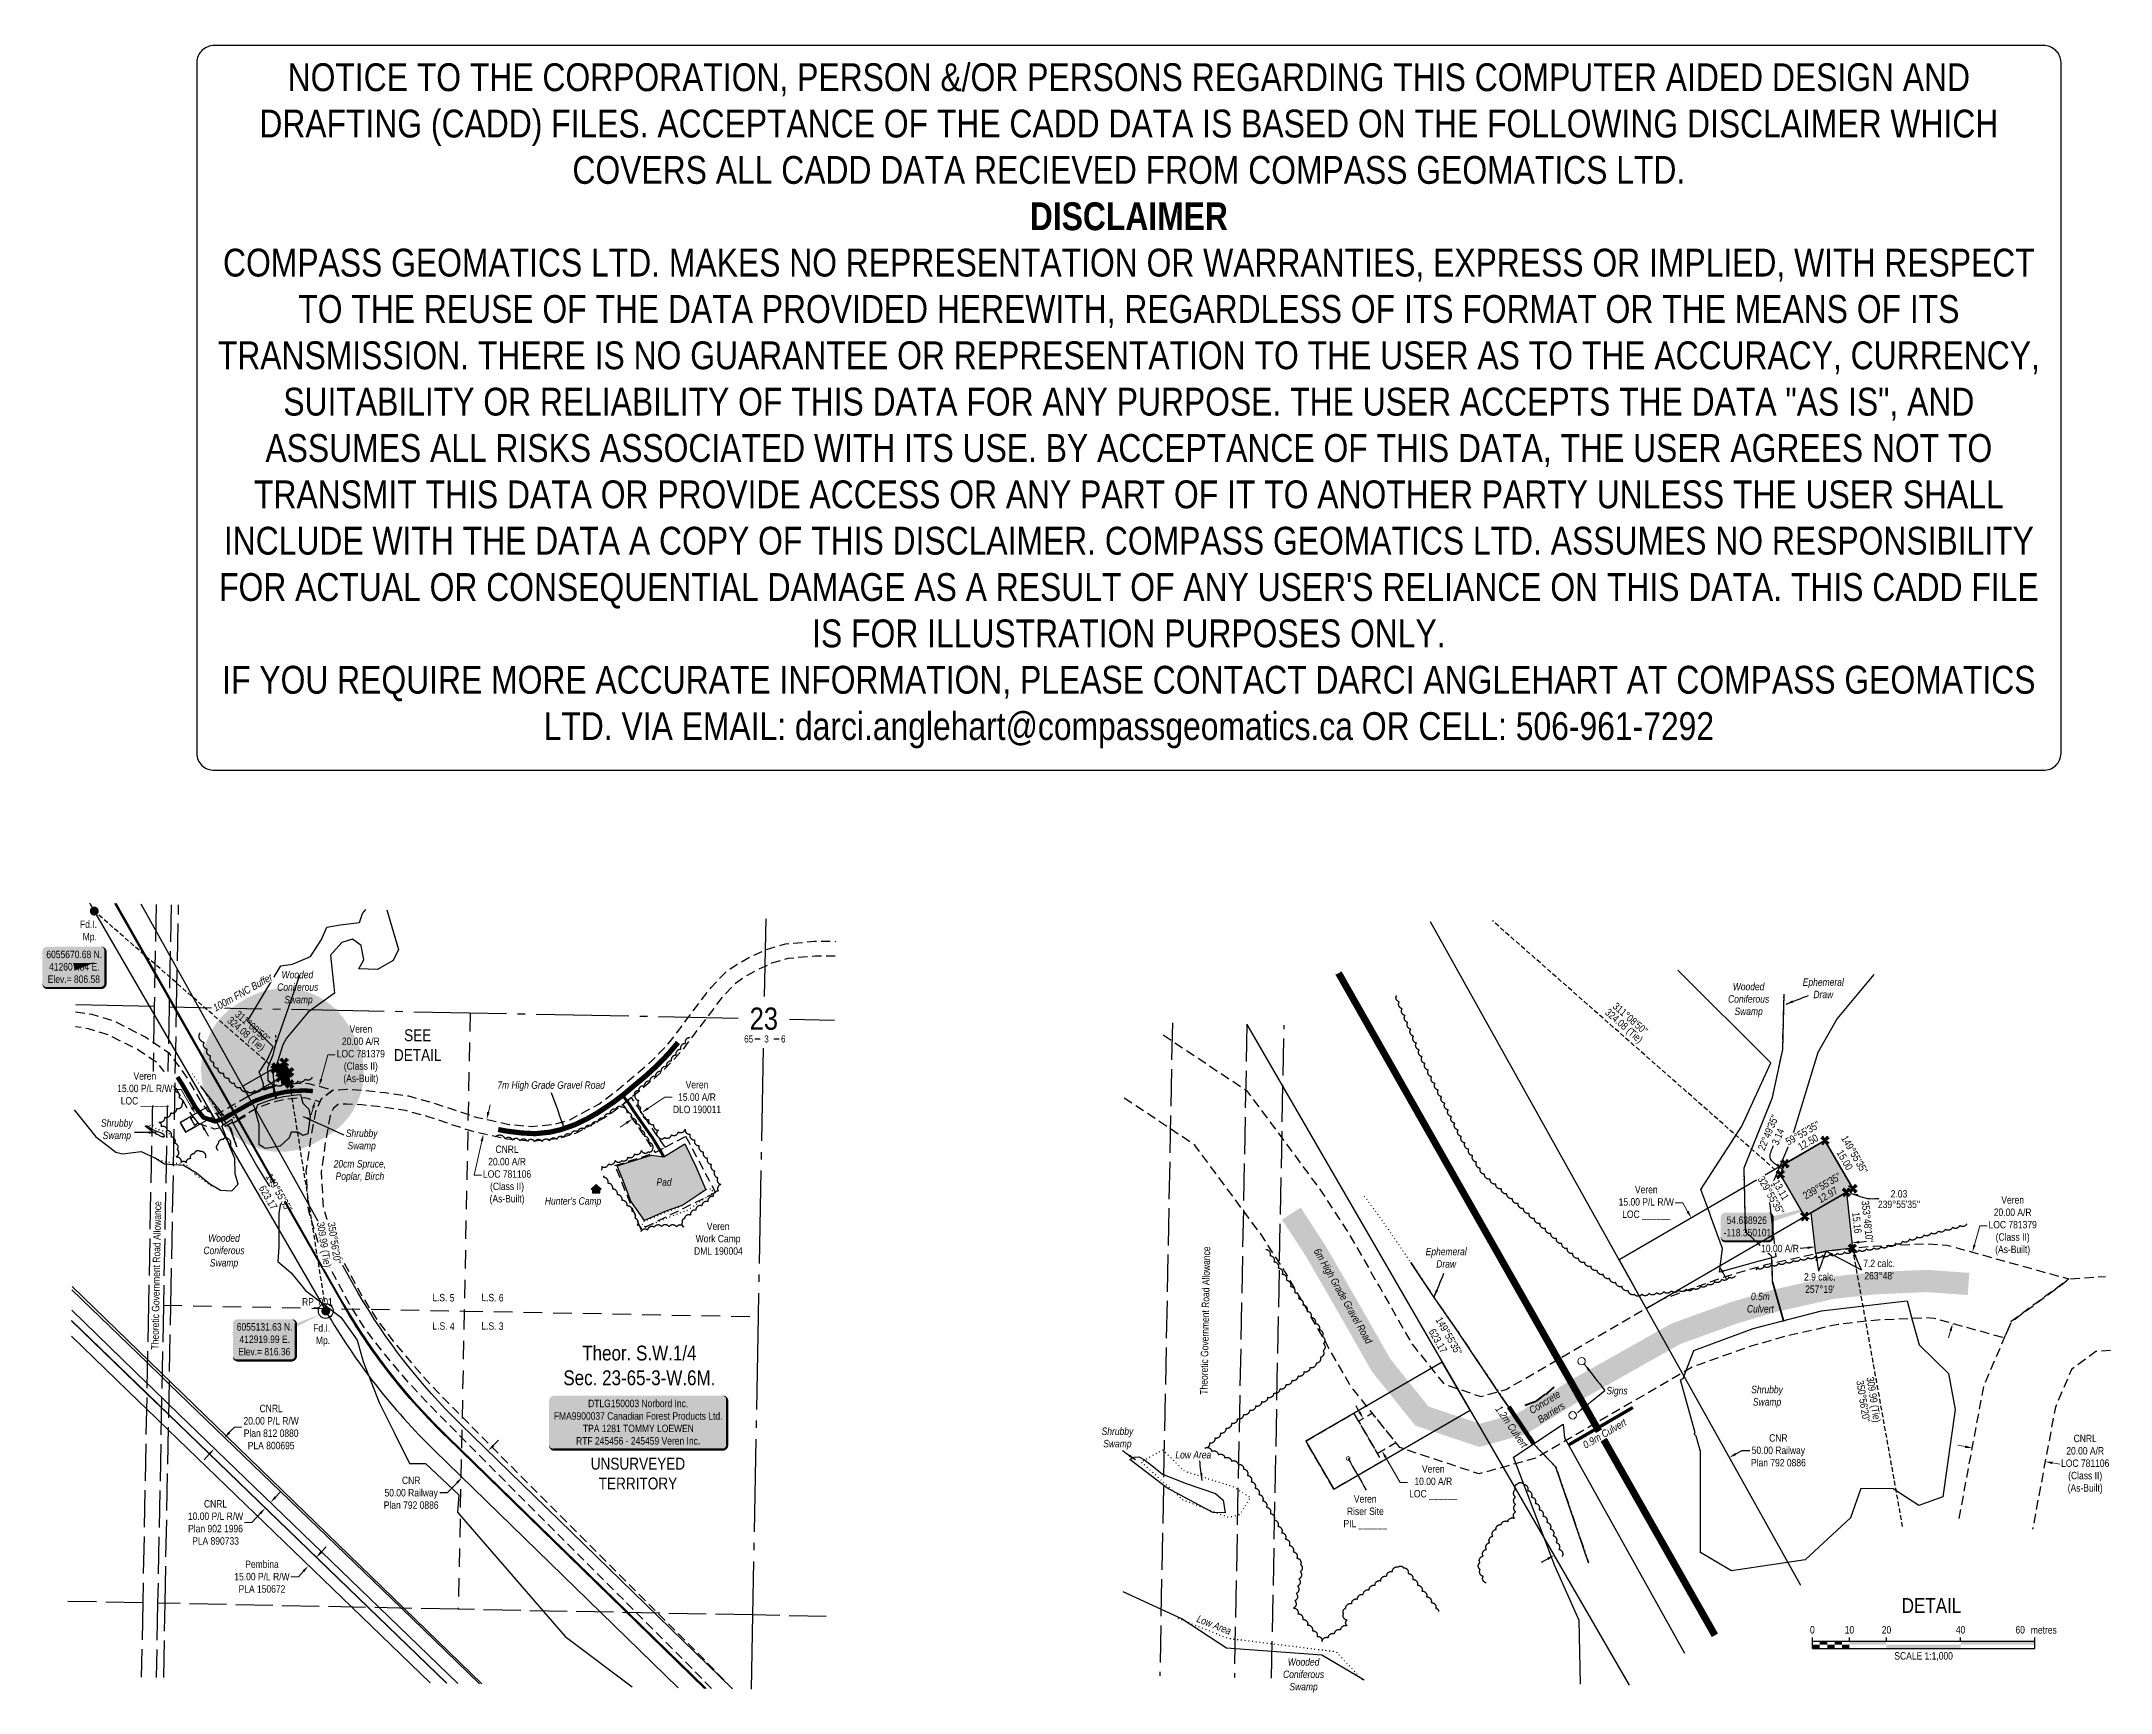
# Model space of a CAD drawing. Extents: x 412536 to 415327, y 6054617 to 6056843.
import ezdxf
from ezdxf.enums import TextEntityAlignment as Align

# ---------------------------------------------------------------- set-up
doc = ezdxf.new("R2010")
doc.units = 0
doc.header["$LTSCALE"] = 5
doc.header["$PDSIZE"] = 0.5
for name, pattern in [('0', [1, 1, 0]), ('DASHED', [19.05, 12.7, -6.35]), ('foc-ACCESSROAD', [3.75, 2.5, -1.25]), ('foc-LSD', [8, 5, -3]), ('foc-QUARTERLINE', [33, 25, -3, 2, -3]), ('foc-TIELINE', [1.875, 1.25, -0.625]), ('foc-TOPO', [1, 0.2, -0.8]), ('foc-TOPO-ephemeral', [6.25, 3.125, -0.625, 0.625, -0.625, 0.625, -0.625]), ('foc-UNSURVEYED', [12.5, 10, -2.5])]:
    doc.linetypes.add(name, pattern=pattern)
doc.layers.get('Defpoints').update_dxf_attribs({"color": 9})
for name, color, linetype in [('10', 1, 'Continuous'), ('35', 37, 'Continuous'), ('9', 3, 'Continuous'), ('AS-RAILWAY', 13, 'TRACKS'), ('AS-RESIDENCE', 14, 'Continuous'), ('AS-ROADS', 254, 'Continuous'), ('C-AR', 13, 'foc-ACCESSROAD'), ('C-RW', 13, 'Continuous'), ('C-SYMBOL', 7, 'Continuous'), ('C-WS', 13, 'foc-ACCESSROAD'), ('DETAIL-T', 7, 'Continuous'), ('F-AR', 190, 'foc-ACCESSROAD'), ('F-RW', 190, 'Continuous'), ('L-BD', 7, 'Continuous'), ('L-BD1', 253, 'Continuous'), ('L-MON', 1, 'Continuous'), ('L-MON-T', 1, 'Continuous'), ('L-QSEC', 8, 'foc-QUARTERLINE'), ('L-ROAD-T', 7, 'Continuous'), ('L-SECLBL', 7, 'Continuous'), ('L-SECTION-LSD', 7, 'foc-LSD'), ('L-TIE', 7, 'foc-TIELINE'), ('L-TIE-T', 7, 'Continuous'), ('L-TITLEDB', 4, 'Continuous'), ('L-TITLEDB-T', 4, 'Continuous'), ('L-UNS-T', 3, 'Continuous'), ('L-USEC', 7, 'foc-UNSURVEYED'), ('P-BUFFER-H 30m', 51, 'Continuous'), ('P-BUFFER-T', 40, 'Continuous'), ('P-CROSSINGS', 250, 'Continuous'), ('P-PROPOSED', 10, 'Continuous'), ('P-PROPOSED-H', 21, 'Continuous'), ('P-TXT', 4, 'Continuous'), ('T-BUSH', 110, '0'), ('T-DRAW', 143, 'foc-TOPO-ephemeral'), ('T-GENERAL', 48, 'foc-TOPO'), ('T-LOW-AREA', 48, 'foc-TOPO'), ('T-WATER-T', 170, 'Continuous'), ('WETLAND', 143, 'Continuous'), ('WETLAND-T', 146, 'Continuous')]:
    doc.layers.add(name, color=color, linetype=linetype)
for name, color, linetype, lineweight in [('AS-GENERAL', 48, 'Continuous', 18), ('C-AR-T', 13, 'Continuous', 9), ('C-RW-T', 13, 'Continuous', 9), ('C-WS-T', 13, 'Continuous', 9), ('F-AR-T', 190, 'Continuous', 9), ('F-RW-T', 190, 'Continuous', 9)]:
    doc.layers.add(name, color=color, linetype=linetype, lineweight=lineweight)
doc.layers.add('DISCLAIMER', color=7, linetype='Continuous', plot=False)
doc.styles.add('100L', font='', dxfattribs={"height": 11})
doc.styles.add('175L', font='', dxfattribs={"height": 20})
doc.styles.add('80', font='', dxfattribs={"height": 10})
doc.styles.add('80CG', font='', dxfattribs={"height": 10})
doc.styles.add('80L', font='', dxfattribs={"height": 10})
doc.styles.add('foc-LtypeFont', font='', dxfattribs={"height": 7.35})
doc.styles.add('MtXpl_Arial_Narrow', font='')
doc.styles.add('SIMPLEX', font='')
doc.styles.get('100L').set_extended_font_data('Arial Narrow')
doc.styles.get('175L').set_extended_font_data('Arial Narrow')
doc.styles.get('80').set_extended_font_data('Arial Narrow')
doc.styles.get('80CG').set_extended_font_data('Arial Narrow')
doc.styles.get('80L').set_extended_font_data('Arial Narrow')
doc.styles.get('foc-LtypeFont').set_extended_font_data('Arial Narrow')
doc.styles.get('MtXpl_Arial_Narrow').set_extended_font_data('Arial Narrow', italic=True)
doc.styles.get('SIMPLEX').set_extended_font_data('Arial Narrow')
doc.linetypes.add('foc-TOPO-flowdirection-NOLINE', pattern='A,0,[">",foc-LtypeFont,S=0.3,R=0,X=0,Y=-0.945],-20,[">",foc-LtypeFont,S=0.3,R=0,X=0,Y=-0.945],0', length=20)
doc.linetypes.add('TRACKS', pattern='A,3.81,[130,ltypeshp1.shx,S=6.35,R=0,X=0,Y=0],3.81', length=7.62)
doc.dimstyles.new('Compass 5 000', dxfattribs={"dimscale": 5, "dimtxt": 9, "dimasz": 2, "dimexe": 0.2, "dimexo": 0.0625, "dimgap": 0.5, "dimtad": 0, "dimtih": 1, "dimtoh": 1, "dimzin": 0, "dimdsep": 46, "dimtxsty": '80CG', "dimcen": 0.1, "dimse1": 1, "dimse2": 1, "dimclrd": 256, "dimclrt": 256, "dimaunit": 1, "dimadec": 4, "dimazin": 0, "dimtfac": 0.06, "dimtofl": 0, "dimtmove": 0, "dimatfit": 1, "dimfxl": 0.2, "dimtolj": 1, "dimtzin": 0, "dimlwd": -1, "dimarcsym": 0})

msp = doc.modelspace()

# ---------------------------------------------------------------- texts
at = {"layer": '35', "color": 3, "style": '80'}
msp.add_attdef('RP_001', (412887.953, 6055138.937), 'RP', height=9.9957, dxfattribs=at)
at = {"layer": 'AS-GENERAL', "attachment_point": 5, "style": '80CG'}
for s, insert, char_height in [('\\A1;{\\fArial Narrow|b0|i1|c0|p34;7m High Grade Gravel Road}', (413223.774, 6055434.652), 9.99566), ('\\A1;{\\fArial Narrow|b0|i1|c0|p34;Pad}', (413376.088, 6055305.381), 9.99566), ("\\A1;{\\fArial Narrow|b0|i1|c0|p34;Hunter's Camp}", (413253.375, 6055278.416), 9.99566), ('\\A1;{\\fArial Narrow|b0|i1|c0|p34;Signs}', (414661.008, 6055022.714), 9.99569)]:
    msp.add_mtext(s, dxfattribs=dict(at, insert=insert, char_height=char_height))
for s, insert, char_height, width, rotation in [('\\A1;{\\fArial Narrow|b0|i1|c0|p34;6m High Grade Gravel Road}', (414290.477, 6055151.074), 9.99566, 145.77341, 299.623642), ('\\A1;{\\fArial Narrow|b0|i1|c0|p34;Concrete Barriers}', (414567.878, 6055001.694), 9.99569, 46.27375, 31.871057), ('\\A1;{\\fArial Narrow|b0|i1|c0|p34;Low Area}', (414117.664, 6054708.397), 9.99569, 48.25107, 338.22778)]:
    msp.add_mtext(s, dxfattribs=dict(at, insert=insert, char_height=char_height, width=width, rotation=rotation))
at = {"layer": 'AS-GENERAL', "char_height": 9.99569, "attachment_point": 5, "style": '80CG'}
for s, insert, width in [('\\A1;{\\fArial Narrow|b0|i1|c0|p34;0.5m\\PCulvert}', (414854.304, 6055142.787), 36.80989), ('\\A1;{\\fArial Narrow|b0|i1|c0|p34;Low Area}', (414089.736, 6054937.681), 48.25107)]:
    msp.add_mtext(s, dxfattribs=dict(at, insert=insert, width=width))
at = {"layer": 'AS-GENERAL', "insert": (414518.842, 6054975.543), "char_height": 9.99569, "attachment_point": 5, "rotation": 304.669982, "style": '80CG'}
msp.add_mtext('\\A1;{\\fArial Narrow|b0|i1|c0|p34;1.2m Culvert}', dxfattribs=at)
at = {"layer": 'C-WS-T', "char_height": 9.99566, "attachment_point": 1, "style": '80L'}
for s, width, insert in [('\\pi30.36094;Veren\\P\\pi15.30268;Work Camp \\P\\pi13.13786;DML 190004', 90.41568, (413403.396, 6055250.775)), ('\\pi14.52528;Veren\\P\\pi5.24554;Riser Site\\P\\pi0.48976;PIL ______', 58.74434, (414291.675, 6054883.262))]:
    msp.add_mtext_dynamic_manual_height_columns(s, width=width, gutter_width=49.978, heights=[0], dxfattribs=dict(at, insert=insert))
at = {"layer": 'DETAIL-T', "color": 3, "attachment_point": 5, "style": '80CG'}
for s, insert, char_height, width in [('SEE\\PDETAIL', (413043.924, 6055490.006), 15.9931, 63.60867), ('DETAIL', (415085.013, 6054734.517), 19.9914, 223.76143)]:
    msp.add_mtext(s, dxfattribs=dict(at, insert=insert, char_height=char_height, width=width))
at = {"layer": 'L-BD', "style": '80L'}
for p in [(412842.337, 6055284.565), (414419.669, 6055091.263)]:
    msp.add_text('623.17', height=9.9957, rotation=300.074, dxfattribs=at).set_placement(p, align=Align.MIDDLE)
at = {"layer": 'L-BD', "linetype": 'Continuous', "insert": (414934.51, 6055182.666), "char_height": 9.9957, "width": 42.86881, "attachment_point": 2, "style": '80L'}
msp.add_mtext("2.9 calc.\\P257%%D19'", dxfattribs=at)
at = {"layer": 'L-BD1', "style": '80L'}
for s, rotation, p in [('12.50', 30.074, (414918.551, 6055359.154)), ('15.00', 300.074, (414968.197, 6055335.202))]:
    msp.add_text(s, height=9.9957, rotation=rotation, dxfattribs=at).set_placement(p, align=Align.MIDDLE)
at = {"layer": 'L-BD1', "linetype": 'Continuous', "style": '80L'}
for s, height, p in [('15.16', 9.9957, (414984.597, 6055250.501)), ("353°48'10''", 9.99569, (414998.758, 6055252.038))]:
    msp.add_text(s, height=height, rotation=276.1975, dxfattribs=at).set_placement(p, align=Align.MIDDLE)
at = {"layer": 'L-BD1', "linetype": 'Continuous', "insert": (415012.657, 6055294.648), "char_height": 9.99569, "width": 56.28307, "attachment_point": 1, "line_spacing_factor": 0.855, "style": '80L'}
msp.add_mtext("\\pi17.42992;2.03 \\P\\pi0.21021;239°55'35''", dxfattribs=at)
at = {"layer": 'L-MON-T', "char_height": 9.99566, "attachment_point": 1, "style": '80L'}
for insert in [(412587.433, 6055657.965), (412901.893, 6055113.686)]:
    msp.add_mtext_dynamic_manual_height_columns('\\pi1.06134;Fd.I.\\P\\pi4.77733;Mp.', width=22.0345, gutter_width=49.978, heights=[0], dxfattribs=dict(at, insert=insert))
at = {"layer": 'L-ROAD-T', "style": '80L'}
for p in [(412691.315, 6055179.584), (414105.711, 6055118.668)]:
    msp.add_text('Theoretic Government Road Allowance', height=9.99566, rotation=88.933418, dxfattribs=at).set_placement(p, align=Align.MIDDLE_CENTER)
at = {"layer": 'L-TIE-T', "style": '80L'}
msp.add_text('324.08 (Tie)', height=9.99569, rotation=318.9609, dxfattribs=at).set_placement((414669.675, 6055515.208), align=Align.MIDDLE)
at = {"layer": 'L-TIE-T', "insert": (414682.31, 6055529.806), "char_height": 9.99569, "width": 56.28307, "attachment_point": 2, "rotation": 318.9609, "style": '80L'}
msp.add_mtext("311°08'50''", dxfattribs=at)
at = {"layer": 'T-BUSH', "insert": (412965.927, 6055320.172), "char_height": 10.00385, "attachment_point": 5, "style": '80CG'}
msp.add_mtext('\\A1;{\\fArial Narrow|b0|i1|c0|p34;20cm Spruce,\\PPoplar, Birch}', dxfattribs=at)
at = {"layer": 'T-WATER-T', "insert": (414939.15, 6055566.539), "char_height": 9.99569, "width": 55.95579, "attachment_point": 5, "style": '80CG'}
msp.add_mtext('\\A1;{\\fArial Narrow|b0|i1|c0|p34;Ephemeral\\PDraw}', dxfattribs=at)
at = {"layer": 'WETLAND-T', "linetype": 'Continuous', "style": 'MtXpl_Arial_Narrow'}
msp.add_text('Wooded', height=9.9957, dxfattribs=at).set_placement((412860.355, 6055579.966))
at = {"layer": 'WETLAND-T', "char_height": 9.99569, "attachment_point": 5, "style": '80CG'}
for s, insert, width in [('\\A1;{\\fArial Narrow|b0|i1|c0|p34;Wooded Coniferous Swamp}', (414838.45, 6055550.768), 55.95579), ('\\A1;{\\fArial Narrow|b0|i1|c0|p34;Shrubby Swamp}', (412638.203, 6055375.149), 42.63276), ('\\A1;{\\fArial Narrow|b0|i1|c0|p34;Shrubby Swamp}', (412968.307, 6055361.387), 42.63276), ('\\A1;{\\fArial Narrow|b0|i1|c0|p34;Wooded Coniferous Swamp}', (412782.7, 6055211.721), 55.95579), ('\\A1;{\\fArial Narrow|b0|i1|c0|p34;Shrubby Swamp}', (414863.318, 6055015.879), 42.63276), ('\\A1;{\\fArial Narrow|b0|i1|c0|p34;Shrubby Swamp}', (413987.392, 6054959.619), 42.63276), ('\\A1;{\\fArial Narrow|b0|i1|c0|p34;Wooded Coniferous Swamp}', (414238.379, 6054640.27), 55.95579)]:
    msp.add_mtext(s, dxfattribs=dict(at, insert=insert, width=width))

# ---------------------------------------------------------------- blocks, each defined once
blk = doc.blocks.new('L-SECLBL')
at = {"layer": '9', "color": 7}
for p, q in [((-5.1, -27.8), (-12.3, -27.8)), ((20.7, -27.8), (13.5, -27.8))]:
    blk.add_line(p, q, dxfattribs=at)
at = {"layer": '10', "color": 2, "style": 'SIMPLEX'}
blk.add_attdef('SEC', text='', height=30, dxfattribs=at).set_placement((0, 0), align=Align.MIDDLE)
at = {"layer": '10', "color": 5, "style": '80L'}
blk.add_attdef('TWP', text='', height=9.5, dxfattribs=at).set_placement((-14.4, -27.4), align=Align.MIDDLE_RIGHT)
blk.add_attdef('RGE', text='', height=9.5, dxfattribs=at).set_placement((3.6, -27.4), align=Align.MIDDLE_CENTER)
blk.add_attdef('MER', text='', height=9.5, dxfattribs=at).set_placement((23.2, -27.4), align=Align.MIDDLE_LEFT)
blk = doc.blocks.new('*D28')
at = {"layer": 'C-AR-T', "transparency": 16777216}
for p, q in [((413354.3, 6055404.6), (413377, 6055419.9)), ((413377, 6055419.9), (413387, 6055419.9)), ((413325.2, 6055385), (413316.9, 6055379.5))]:
    blk.add_line(p, q, dxfattribs=at)
for points in [[(413353.3, 6055406), (413355.2, 6055403.2), (413346, 6055399)], [(413324.3, 6055386.4), (413326.2, 6055383.7), (413333.5, 6055390.6)]]:
    blk.add_solid(points, dxfattribs=at)
at = {"layer": 'Defpoints', "color": 0, "transparency": 16777216}
for p in [(413346, 6055399), (413348.8, 6055394.8), (413336.4, 6055386.4)]:
    blk.add_point(p, dxfattribs=at)
at = {"layer": 'C-AR-T', "transparency": 16777216, "insert": (413420.5, 6055419.9), "char_height": 10, "attachment_point": 5, "style": '80CG'}
blk.add_mtext('\\A1;Veren\\P15.00 A/R\\PDLO 190011', dxfattribs=at)
blk = doc.blocks.new('*D29')
at = {"layer": 'Defpoints', "color": 0, "transparency": 16777216}
for p in [(412783.1, 6054960.4), (412850.9, 6054870.2), (412864.6, 6054884.8)]:
    blk.add_point(p, dxfattribs=at)
at = {"layer": 'F-RW-T', "transparency": 16777216}
for p, q in [((412789.9, 6054967.8), (412796.7, 6054975.1)), ((412796.7, 6054975.1), (412806.7, 6054975.1)), ((412762.7, 6054938.5), (412755.9, 6054931.1))]:
    blk.add_line(p, q, dxfattribs=at)
for points in [[(412788.7, 6054968.9), (412791.1, 6054966.6), (412783.1, 6054960.4)], [(412761.5, 6054939.6), (412763.9, 6054937.3), (412769.5, 6054945.8)]]:
    blk.add_solid(points, dxfattribs=at)
at = {"layer": 'F-RW-T', "transparency": 16777216, "insert": (412846.3, 6054975.1), "char_height": 10, "attachment_point": 5, "style": '80CG'}
blk.add_mtext('\\A1;CNRL\\P20.00 P/L R/W\\PPlan 812 0880\\PPLA 800695', dxfattribs=at)
blk = doc.blocks.new('*D30')
at = {"layer": 'Defpoints', "color": 0, "transparency": 16777216}
for p in [(412838.5, 6054866), (412900.2, 6054808.8), (412907, 6054816.1)]:
    blk.add_point(p, dxfattribs=at)
at = {"layer": 'F-RW-T', "transparency": 16777216}
for p, q in [((412852.1, 6054880.7), (412858.9, 6054888)), ((412820.4, 6054846.5), (412810.4, 6054846.5)), ((412831.7, 6054858.7), (412820.4, 6054846.5))]:
    blk.add_line(p, q, dxfattribs=at)
for points in [[(412830.5, 6054859.8), (412832.9, 6054857.6), (412838.5, 6054866)], [(412850.9, 6054881.8), (412853.3, 6054879.6), (412845.3, 6054873.4)]]:
    blk.add_solid(points, dxfattribs=at)
at = {"layer": 'F-RW-T', "transparency": 16777216, "insert": (412771.3, 6054846.5), "char_height": 10, "attachment_point": 5, "style": '80CG'}
blk.add_mtext('\\A1;CNRL\\P10.00 P/L R/W\\PPlan 902 1996\\PPLA 890733', dxfattribs=at)
blk = doc.blocks.new('*D31')
at = {"layer": 'Defpoints', "color": 0, "transparency": 16777216}
for p in [(412889.7, 6054814.9), (412879.5, 6054803.9), (412906.8, 6054799)]:
    blk.add_point(p, dxfattribs=at)
at = {"layer": 'F-RW-T', "transparency": 16777216}
for p, q in [((412913.6, 6054806.3), (412920.4, 6054813.7)), ((412889.8, 6054780.7), (412883, 6054773.4)), ((412883, 6054773.4), (412873, 6054773.4))]:
    blk.add_line(p, q, dxfattribs=at)
for points in [[(412912.4, 6054807.5), (412914.8, 6054805.2), (412906.8, 6054799)], [(412888.6, 6054781.8), (412891, 6054779.6), (412896.6, 6054788)]]:
    blk.add_solid(points, dxfattribs=at)
at = {"layer": 'F-RW-T', "transparency": 16777216, "insert": (412833.9, 6054773.4), "char_height": 10, "attachment_point": 5, "style": '80CG'}
blk.add_mtext('\\A1;Pembina\\P15.00 P/L R/W\\PPLA 150672', dxfattribs=at)
blk = doc.blocks.new('*U27')
h = blk.add_hatch(color=255)
edge = h.paths.add_edge_path()
edge.add_line((-114, -37), (114, -37))
edge.add_arc((114, -31), 6, 270, 360)
edge.add_line((120, -31), (120, 29.5))
edge.add_arc((114, 29.5), 6, 0, 90)
edge.add_line((114, 35.5), (-114, 35.5))
edge.add_arc((-114, 29.5), 6, 90, 180)
edge.add_line((-120, 29.5), (-120, -31))
edge.add_arc((-114, -31), 6, 180, 270)
at = {"color": 44, "flags": 128}
blk.add_lwpolyline([(-114, -37, 3, 3, 0), (114, -37, 3, 3, 0.414214), (120, -31, 3, 3, 0), (120, 29.5, 3, 0, 0.414214), (114, 35.5, 0, 0, 0), (-114, 35.5, 0, 0, 0.414214), (-120, 29.5, 0, 0, 0), (-120, -31, 0, 3, 0.414214)], format="xyseb", close=True, dxfattribs=at)
at = {"color": 44, "style": '80'}
blk.add_attdef('ENTER_TEXT_001', (-36, -5), '', height=10, dxfattribs=at)
blk = doc.blocks.new('res_occ')
for points in [[(0.1, 0.89), (-1.26, -0.37), (1.46, -0.37)], [(-0.9, -1.43), (1.1, -1.43), (1.1, -0.37), (-0.9, -0.37)]]:
    blk.add_hatch(color=14).paths.add_polyline_path(points)
at = {"color": 14}
for points in [[(0.1, 0.89), (-1.26, -0.37), (1.46, -0.37)], [(-0.9, -1.43), (1.1, -1.43), (1.1, -0.37), (-0.9, -0.37)]]:
    blk.add_lwpolyline(points, close=True, dxfattribs=at)
blk = doc.blocks.new('*D32')
at = {"layer": 'C-AR-T', "transparency": 16777216}
for p, q in [((412913.7, 6055444.2), (412922.8, 6055477)), ((412922.8, 6055477), (412932.8, 6055477)), ((412903, 6055405.6), (412900.3, 6055396))]:
    blk.add_line(p, q, dxfattribs=at)
for points in [[(412912.1, 6055444.6), (412915.3, 6055443.7), (412911, 6055434.5)], [(412901.4, 6055406.1), (412904.6, 6055405.2), (412905.7, 6055415.3)]]:
    blk.add_solid(points, dxfattribs=at)
at = {"layer": 'Defpoints', "color": 0, "transparency": 16777216}
for p in [(412906, 6055435.9), (412911, 6055434.5), (412900.6, 6055416.7)]:
    blk.add_point(p, dxfattribs=at)
at = {"layer": 'C-AR-T', "transparency": 16777216, "insert": (412967.2, 6055477), "char_height": 10, "attachment_point": 5, "style": '80CG'}
blk.add_mtext('\\A1;Veren\\P20.00 A/R\\PLOC 781379\\P(Class II)\\P(As-Built)', dxfattribs=at)
blk = doc.blocks.new('*D33')
at = {"layer": 'Defpoints', "color": 0, "transparency": 16777216}
for p in [(413103.9, 6054907.2), (413177.4, 6054905.4), (413142.5, 6054869.6)]:
    blk.add_point(p, dxfattribs=at)
at = {"layer": 'L-TITLEDB-T', "transparency": 16777216}
for p, q in [((413145.7, 6054950.1), (413152.7, 6054957.3)), ((413096.9, 6054900), (413083.8, 6054886.5)), ((413083.8, 6054886.5), (413073.8, 6054886.5))]:
    blk.add_line(p, q, dxfattribs=at)
for points in [[(413144.6, 6054951.3), (413146.9, 6054949), (413138.8, 6054943)], [(413095.7, 6054901.2), (413098.1, 6054898.8), (413103.9, 6054907.2)]]:
    blk.add_solid(points, dxfattribs=at)
at = {"layer": 'L-TITLEDB-T', "transparency": 16777216, "insert": (413035.1, 6054886.5), "char_height": 10, "attachment_point": 5, "style": '80CG'}
blk.add_mtext('\\A1;CNR\\P50.00 Railway\\PPlan 792 0886', dxfattribs=at)
blk = doc.blocks.new('fdia')
at = {"color": 255, "const_width": 1}
blk.add_lwpolyline([(-0.5, 0, 1), (0.5, 0, 1)], format="xyb", close=True, dxfattribs=at)
blk = doc.blocks.new('Fdiaa')
blk.add_blockref('fdia', (0, 0))
blk = doc.blocks.new('fdib')
at = {"color": 1, "const_width": 1.6}
blk.add_lwpolyline([(-0.4, 0, 1), (0.4, 0, 1)], format="xyb", close=True, dxfattribs=at)
at = {"color": 1}
blk.add_circle((0, 0), 0.8, dxfattribs=at)
blk = doc.blocks.new('Fdibb')
blk.add_blockref('fdib', (0, 0))
blk = doc.blocks.new('fdicc')
for name in ['Fdibb', 'Fdiaa']:
    blk.add_blockref(name, (0, 0))
blk = doc.blocks.new('FDI')
blk.add_blockref('fdicc', (0, 0))
blk = doc.blocks.new('*D35')
at = {"layer": 'C-AR-T', "transparency": 16777216}
for p, q in [((415143, 6055220.6), (415150.2, 6055246.5)), ((415150.2, 6055246.5), (415160.2, 6055246.5)), ((415110.9, 6055105), (415108.2, 6055095.4))]:
    blk.add_line(p, q, dxfattribs=at)
for points in [[(415141.4, 6055221), (415144.6, 6055220.2), (415140.3, 6055211)], [(415109.3, 6055105.5), (415112.5, 6055104.6), (415113.6, 6055114.7)]]:
    blk.add_solid(points, dxfattribs=at)
at = {"layer": 'Defpoints', "color": 0, "transparency": 16777216}
for p in [(415140.3, 6055211), (415176.2, 6055201), (415149.4, 6055104.7)]:
    blk.add_point(p, dxfattribs=at)
at = {"layer": 'C-AR-T', "transparency": 16777216, "insert": (415194.5, 6055246.5), "char_height": 10, "attachment_point": 5, "style": '80CG'}
blk.add_mtext('\\A1;Veren\\P20.00 A/R\\PLOC 781379\\P(Class II)\\P(As-Built)', dxfattribs=at)
blk = doc.blocks.new('*D34')
at = {"layer": 'Defpoints', "color": 0, "transparency": 16777216}
for p in [(415148, 6054989.4), (415246.3, 6054971.1), (415238.3, 6054928.6)]:
    blk.add_point(p, dxfattribs=at)
at = {"layer": 'F-AR-T', "transparency": 16777216}
for p, q in [((415130.3, 6054948.7), (415120.4, 6054950.6)), ((415248.2, 6054926.7), (415258, 6054924.9))]:
    blk.add_line(p, q, dxfattribs=at)
for points in [[(415130.6, 6054950.4), (415130, 6054947.1), (415140.1, 6054946.9)], [(415248.5, 6054928.4), (415247.9, 6054925.1), (415238.3, 6054928.6)]]:
    blk.add_solid(points, dxfattribs=at)
at = {"layer": 'F-AR-T', "transparency": 16777216, "insert": (415292.3, 6054924.9), "char_height": 10, "attachment_point": 5, "style": '80CG'}
blk.add_mtext('\\A1;CNRL\\P20.00 A/R\\PLOC 781106\\P(Class II)\\P(As-Built)', dxfattribs=at)
blk = doc.blocks.new('TEMP')
h = blk.add_hatch(color=255)
h.dxf.hatch_style = 1
h.paths.add_polyline_path([(0, 0.25), (-0.67, 1.15), (-0.67, 0.67), (-1.15, 0.67), (-0.25, 0), (-1.15, -0.67), (-0.67, -0.67), (-0.67, -1.15), (0, -0.25), (0.67, -1.15), (0.67, -0.67), (1.15, -0.67), (0.25, 0), (1.15, 0.67), (0.67, 0.67), (0.67, 1.15)])
h.paths.add_polyline_path([(0.57, 0.85), (0.57, 0.57), (0.85, 0.57), (0.08, 0), (0.85, -0.57), (0.57, -0.57), (0.57, -0.85), (0, -0.08), (-0.57, -0.85), (-0.57, -0.57), (-0.85, -0.57), (-0.08, 0), (-0.85, 0.57), (-0.57, 0.57), (-0.57, 0.85), (0, 0.08)], flags=16)
h = blk.add_hatch(color=1)
h.dxf.hatch_style = 1
h.paths.add_polyline_path([(0, 0.08), (-0.57, 0.85), (-0.57, 0.57), (-0.85, 0.57), (-0.08, 0), (-0.85, -0.57), (-0.57, -0.57), (-0.57, -0.85), (0, -0.08), (0.57, -0.85), (0.57, -0.57), (0.85, -0.57), (0.08, 0), (0.85, 0.57), (0.57, 0.57), (0.57, 0.85)])
at = {"color": 1}
for p, q in [((-0.08, 0), (0.08, 0)), ((0, 0.08), (0, -0.08))]:
    blk.add_line(p, q, dxfattribs=at)
at = {"color": 255, "flags": 128}
blk.add_lwpolyline([(-0.25, 0), (-1.15, 0.67), (-0.67, 0.67), (-0.67, 1.15), (0, 0.25), (0.67, 1.15), (0.67, 0.67), (1.15, 0.67), (0.25, 0), (1.15, -0.67), (0.67, -0.67), (0.67, -1.15), (0, -0.25), (-0.67, -1.15), (-0.67, -0.67), (-1.15, -0.67)], close=True, dxfattribs=at)
at = {"color": 1, "flags": 128}
blk.add_lwpolyline([(-0.08, 0), (-0.85, 0.57), (-0.57, 0.57), (-0.57, 0.85), (0, 0.08), (0.57, 0.85), (0.57, 0.57), (0.85, 0.57), (0.08, 0), (0.85, -0.57), (0.57, -0.57), (0.57, -0.85), (0, -0.08), (-0.57, -0.85), (-0.57, -0.57), (-0.85, -0.57)], close=True, dxfattribs=at)
blk = doc.blocks.new('*D36')
at = {"layer": 'C-RW-T', "transparency": 16777216}
for p, q in [((414749.6, 6055277.2), (414739.6, 6055277.2)), ((414756.2, 6055265.7), (414749.6, 6055277.2)), ((414803.8, 6055183.6), (414808.8, 6055174.9))]:
    blk.add_line(p, q, dxfattribs=at)
for points in [[(414757.7, 6055266.6), (414754.8, 6055264.9), (414761.2, 6055257.1)], [(414805.3, 6055184.4), (414802.4, 6055182.7), (414798.8, 6055192.2)]]:
    blk.add_solid(points, dxfattribs=at)
at = {"layer": 'Defpoints', "color": 0, "transparency": 16777216}
for p in [(414761.2, 6055257.1), (414747.1, 6055248.9), (414784.6, 6055184)]:
    blk.add_point(p, dxfattribs=at)
at = {"layer": 'C-RW-T', "transparency": 16777216, "insert": (414700.5, 6055277.2), "char_height": 10, "attachment_point": 5, "style": '80CG'}
blk.add_mtext('\\A1;Veren\\P15.00 P/L R/W\\PLOC ______', dxfattribs=at)
blk = doc.blocks.new('*U37')
h = blk.add_hatch(color=254)
edge = h.paths.add_edge_path()
edge.add_line((-36.5, -28.5), (36.5, -28.5))
edge.add_arc((36.5, -22.5), 6, 270, 360)
edge.add_line((42.5, -22.5), (42.5, 21))
edge.add_arc((36.5, 21), 6, 0, 90)
edge.add_line((36.5, 27), (-36.5, 27))
edge.add_arc((-36.5, 21), 6, 90, 180)
edge.add_line((-42.5, 21), (-42.5, -22.5))
edge.add_arc((-36.5, -22.5), 6, 180, 270)
at = {"color": 1, "flags": 128}
blk.add_lwpolyline([(-36.5, -28.5, 3, 3, 0), (36.5, -28.5, 3, 3, 0.414214), (42.5, -22.5, 3, 3, 0), (42.5, 21, 3, 0, 0.414214), (36.5, 27, 0, 0, 0), (-36.5, 27, 0, 0, 0.414214), (-42.5, 21, 0, 0, 0), (-42.5, -22.5, 0, 3, 0.414214)], format="xyseb", close=True, dxfattribs=at)
blk.add_lwpolyline([(77.4, 34.5, 0, 10, 0), (0, 0, 5, 5, 0)], format="xyseb", dxfattribs=at)
at = {"color": 1, "style": '80'}
blk.add_attdef('ENTER_TEXT_001', (-36, -5), '', height=10, dxfattribs=at)
blk = doc.blocks.new('*D38')
at = {"layer": 'C-RW-T', "transparency": 16777216}
for p, q in [((412725.1, 6055430.2), (412715.1, 6055430.2)), ((412739.1, 6055406), (412725.1, 6055430.2)), ((412756.7, 6055375.8), (412761.7, 6055367.1))]:
    blk.add_line(p, q, dxfattribs=at)
at = {"layer": 'C-RW-T', "linetype": 'Continuous', "transparency": 16777216}
for points in [[(412740.6, 6055406.9), (412737.7, 6055405.2), (412744.1, 6055397.4)], [(412758.1, 6055376.6), (412755.2, 6055374.9), (412751.6, 6055384.4)]]:
    blk.add_solid(points, dxfattribs=at)
at = {"layer": 'Defpoints', "color": 0, "linetype": 'Continuous', "transparency": 16777216}
for p in [(412748.9, 6055400.1), (412751.6, 6055384.4), (412756.4, 6055387.2)]:
    blk.add_point(p, dxfattribs=at)
at = {"layer": 'C-RW-T', "linetype": 'Continuous', "transparency": 16777216, "insert": (412676, 6055430.2), "char_height": 10, "attachment_point": 5, "style": '80CG', "bg_fill": 3, "box_fill_scale": 1.1, "bg_fill_color": 256, "bg_fill_true_color": 13158600, "bg_fill_transparency": 0}
blk.add_mtext('\\A1;Veren\\P15.00 P/L R/W\\PLOC ______', dxfattribs=at)
blk = doc.blocks.new('*D39')
at = {"layer": 'Defpoints', "color": 0, "linetype": 'Continuous', "transparency": 16777216}
for p in [(414812.4, 6054934), (414818.2, 6054923.7), (414582.1, 6054792)]:
    blk.add_point(p, dxfattribs=at)
at = {"layer": 'L-TITLEDB-T', "transparency": 16777216}
for p, q in [((414821.2, 6054938.9), (414829.9, 6054943.7)), ((414829.9, 6054943.7), (414839.9, 6054943.7)), ((414567.6, 6054797.4), (414558.9, 6054792.5))]:
    blk.add_line(p, q, dxfattribs=at)
at = {"layer": 'L-TITLEDB-T', "linetype": 'Continuous', "transparency": 16777216}
for points in [[(414820.4, 6054940.3), (414822, 6054937.4), (414812.4, 6054934)], [(414566.8, 6054798.9), (414568.4, 6054795.9), (414576.3, 6054802.3)]]:
    blk.add_solid(points, dxfattribs=at)
at = {"layer": 'L-TITLEDB-T', "linetype": 'Continuous', "transparency": 16777216, "insert": (414878.6, 6054943.7), "char_height": 10, "attachment_point": 5, "style": '80CG'}
blk.add_mtext('\\A1;CNR\\P50.00 Railway\\PPlan 792 0886', dxfattribs=at)
blk = doc.blocks.new('*U25')
at = {"color": 0}
for p, q in [((-150, 0), (-150, 15)), ((-150, 10), (150.2, 10)), ((-150, 0), (150.2, 0)), ((-100, 10), (-100, 15)), ((-50, 10), (-50, 15)), ((50, 10), (50, 15)), ((150.2, 0), (150.2, 15))]:
    blk.add_line(p, q, dxfattribs=at)
for points in [[(-150, 5), (-140, 5), (-150, 0), (-140, 0)], [(-140, 10), (-130, 10), (-140, 5), (-130, 5)], [(-130, 5), (-120, 5), (-130, 0), (-120, 0)], [(-120, 10), (-110, 10), (-120, 5), (-110, 5)], [(-110, 5), (-100, 5), (-110, 0), (-100, 0)], [(-100, 10), (-50, 10), (-100, 5), (-50, 5)], [(-50, 5), (50, 5), (-50, 0), (50, 0)], [(50, 10), (150.2, 10), (50, 5), (150.2, 5)]]:
    blk.add_solid(points, dxfattribs=at)
at = {"color": 0, "style": '80'}
blk.add_text('metres', height=10, dxfattribs=at).set_placement((162.2, 20), align=Align.CENTER)
at = {"color": 0, "char_height": 10, "style": '80'}
for s, insert, attachment_point in [('0', (-150, 30.2), 2), ('10', (-100, 30.2), 2), ('20', (-50, 30.2), 2), ('40', (50, 30.2), 2), ('60', (136.7, 30.2), 3), ('SCALE 1:1,000', (0.1, -5), 2)]:
    blk.add_mtext(s, dxfattribs=dict(at, insert=insert, attachment_point=attachment_point))
blk = doc.blocks.new('*D40')
at = {"layer": 'Defpoints', "color": 0, "linetype": 'Continuous', "transparency": 16777216}
for p in [(414976.9, 6055230.2), (414927.2, 6055224.9), (414927.9, 6055218)]:
    blk.add_point(p, dxfattribs=at)
at = {"layer": 'P-TXT', "transparency": 16777216}
for p, q in [((414918, 6055216.9), (414908.1, 6055215.8)), ((414987.6, 6055224.4), (414997.5, 6055225.5))]:
    blk.add_line(p, q, dxfattribs=at)
at = {"layer": 'P-TXT', "linetype": 'Continuous', "transparency": 16777216}
for points in [[(414987.4, 6055226.1), (414987.7, 6055222.8), (414977.6, 6055223.4)], [(414917.8, 6055218.5), (414918.2, 6055215.2), (414927.9, 6055218)]]:
    blk.add_solid(points, dxfattribs=at)
at = {"layer": 'P-TXT', "linetype": 'Continuous', "transparency": 16777216, "insert": (414880.8, 6055215.8), "char_height": 10, "attachment_point": 5, "style": '80CG', "bg_fill": 3, "box_fill_scale": 1.1, "bg_fill_color": 256, "bg_fill_true_color": 13158600, "bg_fill_transparency": 0}
blk.add_mtext('\\A1;10.00 A/R', dxfattribs=at)
blk = doc.blocks.new('*U41')
h = blk.add_hatch(color=254)
edge = h.paths.add_edge_path()
edge.add_line((-36.5, -28.5), (36.5, -28.5))
edge.add_arc((36.5, -22.5), 6, 270, 360)
edge.add_line((42.5, -22.5), (42.5, 21))
edge.add_arc((36.5, 21), 6, 0, 90)
edge.add_line((36.5, 27), (-36.5, 27))
edge.add_arc((-36.5, 21), 6, 90, 180)
edge.add_line((-42.5, 21), (-42.5, -22.5))
edge.add_arc((-36.5, -22.5), 6, 180, 270)
at = {"color": 1, "flags": 128}
blk.add_lwpolyline([(-36.5, -28.5, 3, 3, 0), (36.5, -28.5, 3, 3, 0.414214), (42.5, -22.5, 3, 3, 0), (42.5, 21, 3, 0, 0.414214), (36.5, 27, 0, 0, 0), (-36.5, 27, 0, 0, 0.414214), (-42.5, 21, 0, 0, 0), (-42.5, -22.5, 0, 3, 0.414214)], format="xyseb", close=True, dxfattribs=at)
blk.add_lwpolyline([(27.5, 5.5, 0, 10, 0), (0, 0, 5, 5, 0)], format="xyseb", dxfattribs=at)
at = {"color": 1, "style": '80'}
blk.add_attdef('ENTER_TEXT_001', (-36, -5), '', height=10, dxfattribs=at)
blk = doc.blocks.new('*D43')
at = {"layer": 'C-AR-T', "transparency": 16777216}
for p, q in [((414313.9, 6054995.1), (414308.9, 6055003.8)), ((414348.9, 6054934.6), (414368.7, 6054900.5)), ((414368.7, 6054900.5), (414378.7, 6054900.5))]:
    blk.add_line(p, q, dxfattribs=at)
at = {"layer": 'C-AR-T', "linetype": 'Continuous', "transparency": 16777216}
for points in [[(414315.3, 6054996), (414312.4, 6054994.3), (414318.9, 6054986.5)], [(414350.4, 6054935.4), (414347.5, 6054933.7), (414343.9, 6054943.2)]]:
    blk.add_solid(points, dxfattribs=at)
at = {"layer": 'Defpoints', "color": 0, "linetype": 'Continuous', "transparency": 16777216}
for p in [(414321.1, 6054987.8), (414343.9, 6054943.2), (414346.2, 6054944.6)]:
    blk.add_point(p, dxfattribs=at)
at = {"layer": 'C-AR-T', "linetype": 'Continuous', "transparency": 16777216, "insert": (414413.3, 6054900.5), "char_height": 10, "attachment_point": 5, "style": '80CG'}
blk.add_mtext('\\A1;Veren\\P10.00 A/R\\PLOC ______', dxfattribs=at)
blk = doc.blocks.new('*U44')
h = blk.add_hatch(color=254)
edge = h.paths.add_edge_path()
edge.add_line((-29, -20), (29, -20))
edge.add_arc((29, -14), 6, 270, 360)
edge.add_line((35, -14), (35, 12.5))
edge.add_arc((29, 12.5), 6, 0, 90)
edge.add_line((29, 18.5), (-29, 18.5))
edge.add_arc((-29, 12.5), 6, 90, 180)
edge.add_line((-35, 12.5), (-35, -14))
edge.add_arc((-29, -14), 6, 180, 270)
at = {"color": 1, "flags": 128}
blk.add_lwpolyline([(110.6, 32.2, 0, 10, 0), (0, 0, 5, 5, 0)], format="xyseb", dxfattribs=at)
blk.add_lwpolyline([(-29, -20, 3, 3, 0), (29, -20, 3, 3, 0.414214), (35, -14, 3, 3, 0), (35, 12.5, 3, 0, 0.414214), (29, 18.5, 0, 0, 0), (-29, 18.5, 0, 0, 0.414214), (-35, 12.5, 0, 0, 0), (-35, -14, 0, 3, 0.414214)], format="xyseb", close=True, dxfattribs=at)
at = {"color": 1, "style": '80'}
blk.add_attdef('ENTER_TEXT_001', (-36, -5), '', height=10, dxfattribs=at)
blk = doc.blocks.new('*D45')
at = {"layer": 'Defpoints', "color": 0, "linetype": 'Continuous', "transparency": 16777216}
for p in [(413131.8, 6055370.4), (413132.6, 6055370.3), (413136.1, 6055389.9)]:
    blk.add_point(p, dxfattribs=at)
at = {"layer": 'F-AR-T', "transparency": 16777216}
for p, q in [((413139.2, 6055399.5), (413141.4, 6055409.3)), ((413120.1, 6055314.8), (413128.2, 6055350.8)), ((413130.4, 6055360.5), (413128.2, 6055350.8)), ((413130.1, 6055314.8), (413120.1, 6055314.8))]:
    blk.add_line(p, q, dxfattribs=at)
at = {"layer": 'F-AR-T', "linetype": 'Continuous', "transparency": 16777216}
for points in [[(413137.5, 6055399.9), (413140.8, 6055399.2), (413137, 6055389.8)], [(413128.8, 6055360.9), (413132, 6055360.1), (413132.6, 6055370.3)]]:
    blk.add_solid(points, dxfattribs=at)
at = {"layer": 'F-AR-T', "linetype": 'Continuous', "transparency": 16777216, "insert": (413164.4, 6055314.8), "char_height": 10, "attachment_point": 5, "style": '80CG'}
blk.add_mtext('\\A1;CNRL\\P20.00 A/R\\PLOC 781106\\P(Class II)\\P(As-Built)', dxfattribs=at)
blk = doc.blocks.new('Disclaimer_Legal')
at = {"layer": 'DISCLAIMER', "color": 254, "flags": 128}
blk.add_lwpolyline([(-3612.9, -1104.6, 37.5, 37.5, 0), (4096.1, -1104.6, 37.5, 37.5, 0.414214), (4171.1, -1029.6, 37.5, 37.5, 0), (4171.1, 2078.7, 37.5, 0, 0.414214), (4096.1, 2153.7, 0, 0, 0), (-3612.9, 2153.7, 0, 0, 0.414214), (-3687.9, 2078.7, 0, 0, 0), (-3687.9, -1029.6, 0, 37.5, 0.414214)], format="xyseb", close=True, dxfattribs=at)
at = {"layer": 'DISCLAIMER', "color": 254, "insert": (241.6, 533.9), "char_height": 125, "width": 7717.568, "attachment_point": 5, "style": '80'}
blk.add_mtext('NOTICE TO THE CORPORATION, PERSON &/OR PERSONS REGARDING THIS COMPUTER AIDED DESIGN AND DRAFTING (CADD) FILES. ACCEPTANCE OF THE CADD DATA IS BASED ON THE FOLLOWING DISCLAIMER WHICH COVERS ALL CADD DATA RECIEVED FROM COMPASS GEOMATICS LTD.\\P{\\fArial Narrow|b1|i0|c0|p34;DISCLAIMER}\\PCOMPASS GEOMATICS LTD. MAKES NO REPRESENTATION OR WARRANTIES, EXPRESS OR IMPLIED, WITH RESPECT TO THE REUSE OF THE DATA PROVIDED HEREWITH, REGARDLESS OF ITS FORMAT OR THE MEANS OF ITS TRANSMISSION. THERE IS NO GUARANTEE OR REPRESENTATION TO THE USER AS TO THE ACCURACY, CURRENCY, SUITABILITY OR RELIABILITY OF THIS DATA FOR ANY PURPOSE. THE USER ACCEPTS THE DATA "AS IS", AND ASSUMES ALL RISKS ASSOCIATED WITH ITS USE. BY ACCEPTANCE OF THIS DATA, THE USER AGREES NOT TO TRANSMIT THIS DATA OR PROVIDE ACCESS OR ANY PART OF IT TO ANOTHER PARTY UNLESS THE USER SHALL INCLUDE WITH THE DATA A COPY OF THIS DISCLAIMER. COMPASS GEOMATICS LTD. ASSUMES NO RESPONSIBILITY FOR ACTUAL OR CONSEQUENTIAL DAMAGE AS A RESULT OF ANY USER\'S RELIANCE ON THIS DATA. THIS CADD FILE IS FOR ILLUSTRATION PURPOSES ONLY.\\PIF YOU REQUIRE MORE ACCURATE INFORMATION, PLEASE CONTACT DARCI ANGLEHART AT COMPASS GEOMATICS LTD. VIA EMAIL: darci.anglehart@compassgeomatics.ca OR CELL: 506-961-7292', dxfattribs=at)

# ---------------------------------------------------------------- dimensions: what is measured, and where the dimension line sits
at = {"layer": 'C-AR-T'}
for base, p1, p2, angle, text, picture, middle in [((412911.03, 6055434.516), (412900.646, 6055416.653), (412905.994, 6055435.915), 74.481915, 'Veren\\P20.00 A/R\\PLOC 781379\\P(Class II)\\P(As-Built)', '*D32', (412967.153, 6055477.047)), ((413345.968, 6055399.001), (413336.378, 6055386.397), (413348.817, 6055394.767), 33.937321, 'Veren\\P15.00 A/R\\PDLO 190011', '*D28', (413420.534, 6055419.912)), ((415140.328, 6055210.964), (415149.426, 6055104.704), (415176.168, 6055201.012), 74.481915, 'Veren\\P20.00 A/R\\PLOC 781379\\P(Class II)\\P(As-Built)', '*D35', (415194.511, 6055246.506))]:
    dim = msp.add_linear_dim(base=base, p1=p1, p2=p2, angle=angle, text=text, dimstyle='Compass 5 000', dxfattribs=at)
    dim.commit()
    dim.dimension.update_dxf_attribs({"geometry": picture, "text_midpoint": middle, "dimtype": 161})
at = {"layer": 'C-AR-T', "linetype": 'Continuous'}
dim = msp.add_linear_dim(base=(414343.918, 6054943.235), p1=(414321.15, 6054987.803), p2=(414346.195, 6054944.553), angle=300.073996, text='Veren\\P10.00 A/R\\PLOC ______', dimstyle='Compass 5 000', dxfattribs=at)
dim.commit()
dim.dimension.update_dxf_attribs({"geometry": '*D43', "text_midpoint": (414413.297, 6054900.452), "dimtype": 161})
at = {"layer": 'C-RW-T'}
dim = msp.add_linear_dim(base=(414761.246, 6055257.09), p1=(414784.619, 6055183.994), p2=(414747.051, 6055248.87), angle=120.073996, text='Veren\\P15.00 P/L R/W\\PLOC ______', dimstyle='Compass 5 000', dxfattribs=at)
dim.commit()
dim.dimension.update_dxf_attribs({"geometry": '*D36', "text_midpoint": (414700.508, 6055277.211), "dimtype": 161})
at = {"layer": 'F-AR-T', "linetype": 'Continuous'}
dim = msp.add_linear_dim(base=(413132.576, 6055370.262), p1=(413136.147, 6055389.949), p2=(413131.759, 6055370.446), angle=257.317712, text='CNRL\\P20.00 A/R\\PLOC 781106\\P(Class II)\\P(As-Built)', dimstyle='Compass 5 000', override={"dimtmove": 1}, dxfattribs=at)
dim.commit()
dim.dimension.update_dxf_attribs({"geometry": '*D45', "text_midpoint": (413143.069, 6055314.807), "dimtype": 161})
at = {"layer": 'F-AR-T'}
dim = msp.add_linear_dim(base=(415238.344, 6054928.574), p1=(415148.029, 6054989.447), p2=(415246.281, 6054971.115), angle=349.431352, text='CNRL\\P20.00 A/R\\PLOC 781106\\P(Class II)\\P(As-Built)', dimstyle='Compass 5 000', override={"dimtxt": 10}, dxfattribs=at)
dim.commit()
dim.dimension.update_dxf_attribs({"geometry": '*D34', "text_midpoint": (415292.305, 6054924.906), "dimtype": 161})
at = {"layer": 'F-RW-T'}
for base, p1, p2, angle, text, override, picture, middle in [((412783.117, 6054960.442), (412850.942, 6054870.16), (412864.553, 6054884.817), 47.118634, 'CNRL\\P20.00 P/L R/W\\PPlan 812 0880\\PPLA 800695', {"dimtxt": 10, "dimclrd": 256, "dimclrt": 256}, '*D29', (412846.267, 6054975.097)), ((412838.507, 6054866.041), (412906.964, 6054816.117), (412900.157, 6054808.787), 227.117995, 'CNRL\\P10.00 P/L R/W\\PPlan 902 1996\\PPLA 890733', {"dimtxt": 10, "dimclrd": 256, "dimclrt": 256}, '*D30', (412771.29, 6054846.518)), ((412906.806, 6054799.019), (412879.453, 6054803.938), (412889.666, 6054814.936), 47.11862, 'Pembina\\P15.00 P/L R/W\\PPLA 150672', {"dimtxt": 10}, '*D31', (412833.897, 6054773.366))]:
    dim = msp.add_linear_dim(base=base, p1=p1, p2=p2, angle=angle, text=text, dimstyle='Compass 5 000', override=override, dxfattribs=at)
    dim.commit()
    dim.dimension.update_dxf_attribs({"geometry": picture, "text_midpoint": middle, "dimtype": 161})
at = {"layer": 'L-TITLEDB-T', "linetype": 'Continuous'}
dim = msp.add_linear_dim(base=(414812.437, 6054933.987), p1=(414582.066, 6054791.988), p2=(414818.175, 6054923.7), angle=29.154656, text='CNR\\P50.00 Railway\\PPlan 792 0886', dimstyle='Compass 5 000', dxfattribs=at)
dim.commit()
dim.dimension.update_dxf_attribs({"geometry": '*D39', "text_midpoint": (414878.638, 6054943.731), "dimtype": 161})
at = {"layer": 'L-TITLEDB-T'}
dim = msp.add_linear_dim(base=(413103.912, 6054907.168), p1=(413177.398, 6054905.382), p2=(413142.536, 6054869.57), angle=225.771296, text='CNR\\P50.00 Railway\\PPlan 792 0886', dimstyle='Compass 5 000', override={"dimtxt": 10}, dxfattribs=at)
dim.commit()
dim.dimension.update_dxf_attribs({"geometry": '*D33', "text_midpoint": (413035.097, 6054886.54), "dimtype": 161})

# ---------------------------------------------------------------- hatches: boundary and pattern name
at = {"layer": 'AS-ROADS'}
h = msp.add_hatch(color=256, dxfattribs=at)
h.dxf.hatch_style = 1
h.paths.add_polyline_path([(413404.227, 6055356.789), (413418.792, 6055326.595), (413432.314, 6055295.034), (413401.419, 6055274.043), (413378.663, 6055266.309), (413349.637, 6055253.636), (413331.333, 6055279.546), (413321.222, 6055306.148), (413312.933, 6055327.201), (413328.519, 6055332.204), (413359.231, 6055341.703), (413375.687, 6055339.584), (413375.76, 6055339.54)])
at = {"layer": 'P-BUFFER-H 30m', "linetype": 'Continuous'}
h = msp.add_hatch(color=256, dxfattribs=at)
h.dxf.hatch_style = 1
edge = h.paths.add_edge_path()
edge.add_line((412771.839, 6055396.103), (412765.274, 6055407.439))
edge.add_arc((412851.775, 6055457.53), 99.957, 157.173885, 210.073996, ccw=False)
edge.add_line((412759.646, 6055496.306), (412760.863, 6055499.199))
edge.add_arc((412852.992, 6055460.423), 99.957, 120.073996, 157.173885, ccw=False)
edge.add_line((412802.902, 6055546.923), (412813.711, 6055553.182))
edge.add_arc((412863.801, 6055466.682), 99.957, 30.073996, 120.073996, ccw=False)
edge.add_line((412950.302, 6055516.772), (412957.815, 6055503.797))
edge.add_arc((412871.314, 6055453.707), 99.957, -59.926004, 30.073996, ccw=False)
edge.add_line((412921.405, 6055367.206), (412908.43, 6055359.692))
edge.add_arc((412858.339, 6055446.193), 99.957, 210.073996, 300.073996, ccw=False)
at = {"layer": 'P-PROPOSED-H'}
h = msp.add_hatch(color=256, dxfattribs=at)
h.dxf.hatch_style = 1
h.paths.add_polyline_path([(412858.339, 6055446.193), (412851.775, 6055457.53), (412852.992, 6055460.423), (412863.801, 6055466.682), (412871.314, 6055453.707)])
h = msp.add_hatch(color=256, dxfattribs=at)
h.dxf.hatch_style = 1
h.paths.add_polyline_path([(412869.557, 6055452.689), (412871.193, 6055437.622), (412864.083, 6055436.85), (412861.29, 6055436.222), (412860.097, 6055447.211)])
h = msp.add_hatch(color=256, dxfattribs=at)
h.dxf.hatch_style = 1
h.paths.add_polyline_path([(414914.144, 6055258.999), (414881.32, 6055315.682), (414887.408, 6055330.147), (414941.451, 6055361.442), (414979.019, 6055296.567)])
h = msp.add_hatch(color=256, dxfattribs=at)
h.dxf.hatch_style = 1
h.paths.add_polyline_path([(414970.23, 6055291.477), (414978.411, 6055216.145), (414942.859, 6055212.285), (414928.899, 6055209.145), (414922.932, 6055264.088)])

# ---------------------------------------------------------------- linework, layer by layer
at = {"layer": '35', "color": 3}
msp.add_circle((412919.99, 6055131.634), 9.996, dxfattribs=at)
at = {"layer": 'AS-GENERAL', "flags": 128}
for points, const_width in [([(412849.613, 6055428.73), (412852.679, 6055417.912)], 1.999), ([(412785.15, 6055385.014), (412778.503, 6055394.892)], 1.2), ([(412782.871, 6055395.252), (412785.82, 6055396.349)], 0.5), ([(412785.84, 6055396.35), (412788.346, 6055398.271)], 0.5), ([(412788.415, 6055398.116), (412790.779, 6055400.206)], 0.5), ([(412811.99, 6055394.692), (412794.635, 6055384.59)], 1.999), ([(414870.582, 6055171.309), (414885.912, 6055117.219)], 2.5), ([(414548.197, 6054953.104), (414514.962, 6055002.494)], 6), ([(414536.802, 6055004.294), (414551.547, 6055009.779)], 2.499), ([(414551.647, 6055009.784), (414564.177, 6055019.389)], 2.499), ([(414564.522, 6055018.614), (414576.342, 6055029.064)], 2.499), ([(414682.397, 6055001.494), (414595.622, 6054950.984)], 4.5)]:
    msp.add_lwpolyline(points, dxfattribs=dict(at, const_width=const_width))
at = {"layer": 'AS-GENERAL'}
for centre, radius in [((412798.16, 6055407.163), 0.5), ((412795.753, 6055392.568), 0.5), ((414613.247, 6055063.849), 4.998), ((414601.212, 6054990.874), 4.998)]:
    msp.add_circle(centre, radius, dxfattribs=at)
at = {"layer": 'AS-RAILWAY', "linetype": 'DASHED', "ltscale": 0.5, "const_width": 7.5, "flags": 128}
msp.add_lwpolyline([(414793.077, 6054694.343), (414285.657, 6055587.043)], dxfattribs=at)
at = {"layer": 'AS-RAILWAY', "flags": 128}
for points in [[(414796.32, 6054696.221), (414288.931, 6055588.869)], [(414789.833, 6054692.464), (414282.384, 6055585.217)]]:
    msp.add_lwpolyline(points, dxfattribs=at)
at = {"layer": 'AS-ROADS', "flags": 128}
for points, const_width in [([(413394.885, 6055493.594), (413382.191, 6055478.513), (413366.45, 6055462.326), (413352.088, 6055449.058), (413336.065, 6055435.746), (413320.387, 6055422.507), (413308.572, 6055413.553), (413287.174, 6055399.17), (413272.46, 6055390.744), (413255.744, 6055382.687), (413237.023, 6055376.127), (413221.874, 6055372.602), (413202.125, 6055370.622), (413184.583, 6055371.55), (413162.777, 6055374.272), (413152.445, 6055376.225)], 6.997), ([(412902.554, 6055428.046), (412891.26, 6055428.843), (412877.226, 6055428.223), (412865.724, 6055426.974), (412850.384, 6055423.524), (412839.54, 6055420.346), (412823.642, 6055414.619), (412796.611, 6055399.398), (412782.097, 6055390.374), (412770.715, 6055387.224), (412755.136, 6055392.419), (412744.136, 6055406.134), (412735.125, 6055421.981), (412726.583, 6055436.8), (412719.939, 6055447.014)], 5.997), ([(413375.76, 6055339.54), (413360.773, 6055364.721), (413354.312, 6055373.704), (413347.726, 6055383.105), (413341.578, 6055391.928), (413335.171, 6055401.111), (413329.507, 6055410.122), (413323.171, 6055418.428), (413320.387, 6055422.507)], 3.998), ([(415134.997, 6055168.059), (415078.527, 6055172.044), (415008.357, 6055168.944), (414950.847, 6055162.699), (414874.147, 6055145.449), (414819.927, 6055129.559), (414740.437, 6055100.924), (414605.282, 6055024.819), (414532.712, 6054979.699), (414475.802, 6054963.949), (414397.907, 6054989.924), (414342.907, 6055058.499), (414297.852, 6055137.734), (414255.142, 6055211.829), (414221.922, 6055262.899)], 29.987)]:
    msp.add_lwpolyline(points, dxfattribs=dict(at, const_width=const_width))
msp.add_lwpolyline([(413404.227, 6055356.789), (413418.792, 6055326.595), (413432.314, 6055295.034), (413401.419, 6055274.043), (413378.663, 6055266.309), (413349.637, 6055253.636), (413331.333, 6055279.546), (413321.222, 6055306.148), (413312.933, 6055327.201), (413328.519, 6055332.204), (413359.231, 6055341.703), (413375.687, 6055339.584), (413375.76, 6055339.54)], close=True, dxfattribs=at)
at = {"layer": 'C-AR', "flags": 128}
for points in [[(412582.569, 6055535.094), (412604.655, 6055531.572), (412634.351, 6055522.496), (412677.245, 6055500.54), (412687.709, 6055493.562), (412707.807, 6055480.16), (412717.36, 6055467.379), (412728.318, 6055452.464), (412735.109, 6055442.025), (412743.8, 6055426.947), (412752.432, 6055411.767), (412761.091, 6055400.97), (412770.986, 6055397.67), (412777.805, 6055399.558), (412791.736, 6055407.625), (412819.725, 6055423.832), (412836.438, 6055429.853), (412847.879, 6055433.206), (412864.083, 6055436.85), (412876.465, 6055438.195), (412891.392, 6055438.854), (412896.645, 6055438.484), (412929.588, 6055429.336), (412914.013, 6055417.849), (412912.117, 6055413.449), (412893.284, 6055418.68), (412891.128, 6055418.832), (412877.987, 6055418.251), (412867.365, 6055417.098), (412852.889, 6055413.842), (412842.642, 6055410.839), (412827.946, 6055405.545), (412801.801, 6055390.352), (412785.882, 6055381.05), (412770.444, 6055376.778), (412749.181, 6055383.868), (412735.84, 6055400.501), (412726.45, 6055417.015), (412718.057, 6055431.575), (412711.56, 6055441.564), (412693.855, 6055465.437), (412687.252, 6055469.84), (412666.154, 6055483.909), (412626.831, 6055503.891), (412600.138, 6055512.05), (412582.308, 6055514.893)], [(414049.262, 6055503.667), (414161.481, 6055428.835), (414209.245, 6055364.931), (414264.036, 6055290.356), (414297.99, 6055238.158), (414341.445, 6055162.771), (414384.605, 6055086.869), (414427.903, 6055032.884), (414477.376, 6055016.386), (414511.47, 6055025.822), (414581.125, 6055066.157), (414721.072, 6055147.196), (414804.635, 6055177.299), (414861.843, 6055194.064), (414942.859, 6055212.285), (415004.772, 6055219.008), (415079.405, 6055222.305), (415105.673, 6055220.451), (415270.388, 6055174.716), (415192.51, 6055117.279), (415183.034, 6055095.281), (415088.869, 6055121.432), (415078.088, 6055122.193), (415012.381, 6055119.29), (414959.274, 6055113.523), (414886.89, 6055097.244), (414835.658, 6055082.229), (414762.175, 6055055.758), (414631.45, 6054979.793), (414551.857, 6054933.285), (414474.667, 6054911.922), (414368.35, 6054947.374), (414301.648, 6055030.539), (414254.698, 6055113.107), (414212.733, 6055185.91), (414180.247, 6055235.852), (414091.721, 6055355.221), (414058.709, 6055377.232), (413993.809, 6055420.51)]]:
    msp.add_lwpolyline(points, dxfattribs=at)
at = {"layer": 'C-AR'}
for points in [[(413377.403, 6055352.287), (413332.234, 6055419.411), (413320.522, 6055409.959), (413364.101, 6055345.198)], [(412743.036, 6055382.312), (412748.084, 6055385.235), (412741.758, 6055393.122), (412738.027, 6055390.962)]]:
    msp.add_lwpolyline(points, close=True, dxfattribs=at)
at = {"layer": 'C-AR', "flags": 128}
msp.add_lwpolyline([(414337.627, 6054939.592), (414362.869, 6054954.209), (414331.239, 6054993.646), (414312.582, 6054982.842)], close=True, dxfattribs=at)
at = {"layer": 'C-RW', "flags": 128}
for points in [[(412808.252, 6055434.515), (412815.557, 6055421.419), (412871.314, 6055453.707), (412863.801, 6055466.682)], [(414663.705, 6055200.607), (414700.232, 6055135.128), (414979.019, 6055296.567), (414941.451, 6055361.442)]]:
    msp.add_lwpolyline(points, close=True, dxfattribs=at)
for points in [[(412760.584, 6055406.911), (412723.8, 6055385.611), (412731.313, 6055372.636), (412768.098, 6055393.936), (412760.584, 6055406.911)], [(414425.367, 6055062.591), (414241.446, 6054956.087), (414279.013, 6054891.212), (414462.935, 6054997.716), (414425.367, 6055062.591)]]:
    msp.add_lwpolyline(points, dxfattribs=at)
at = {"layer": 'C-WS'}
for points in [[(412731.313, 6055372.636), (412723.8, 6055385.611), (412736.775, 6055393.124), (412744.288, 6055380.149)], [(413377.41, 6055352.289), (413405.201, 6055367.1), (413445.556, 6055291.194), (413345.105, 6055241.666), (413309.918, 6055327.604), (413364.108, 6055345.201), (413364.108, 6055345.201), (413377.41, 6055352.289)]]:
    msp.add_lwpolyline(points, close=True, dxfattribs=at)
at = {"layer": 'C-WS', "flags": 128}
msp.add_lwpolyline([(414279.013, 6054891.212), (414241.446, 6054956.087), (414306.321, 6054993.655), (414343.889, 6054928.779)], close=True, dxfattribs=at)
at = {"layer": 'F-AR', "flags": 128}
for points in [[(413439.982, 6054622.671), (413408.421, 6054655.175), (413338.764, 6054724.898), (413313.761, 6054749.932), (413208.056, 6054855.43), (413118.315, 6054945.697), (413056.909, 6055007.832), (413031.199, 6055035.666), (412995.3, 6055078.354), (412972.539, 6055108.249), (412952.06, 6055140.685), (412919.845, 6055200.473), (412909.171, 6055225.631), (412896.511, 6055268.567), (412893.72, 6055320.562), (412899.897, 6055364.311), (412906.681, 6055400.67), (412914.084, 6055417.85), (412929.666, 6055429.342), (412947.939, 6055430.641), (412970.235, 6055429.312), (412999.959, 6055426.017), (413031.303, 6055421.439), (413063.813, 6055412.688), (413122.274, 6055393.071), (413166.95, 6055383.017), (413197.782, 6055380.311), (413227.299, 6055383.225), (413249.046, 6055389.324), (413288.225, 6055410.636), (413310.825, 6055427.683), (413335.424, 6055447.965), (413359.804, 6055469.013), (413384.057, 6055494.376), (413405.5, 6055523.123), (413408.958, 6055527.663), (413439.477, 6055567.756), (413459.475, 6055588.586), (413474.874, 6055599.265), (413492.935, 6055609.281), (413512.318, 6055618.292), (413514.096, 6055619.119), (413539.758, 6055626.571), (413579.052, 6055629.969), (413606.268, 6055630.09), (413607.301, 6055629.94)], [(413607.021, 6055609.78), (413604.868, 6055610.093), (413579.96, 6055609.984), (413543.442, 6055606.826), (413521.138, 6055600.349), (413511.893, 6055596.05), (413502.008, 6055591.454), (413485.443, 6055582.269), (413472.51, 6055573.299), (413454.689, 6055554.738), (413433.708, 6055527.174), (413421.464, 6055511.094), (413399.35, 6055481.444), (413373.59, 6055454.507), (413348.316, 6055432.686), (413323.208, 6055411.984), (413299.079, 6055393.784), (413256.616, 6055370.687), (413231.007, 6055363.504), (413197.892, 6055360.236), (413163.868, 6055363.22), (413116.885, 6055373.793), (413058.03, 6055393.543), (413027.246, 6055401.831), (412997.412, 6055406.187), (412968.538, 6055409.388), (412948.053, 6055410.609), (412936.865, 6055409.813), (412930.302, 6055404.972), (412925.922, 6055394.808), (412919.629, 6055361.078), (412913.786, 6055319.692), (412916.347, 6055271.975), (412928.021, 6055232.384), (412937.884, 6055209.136), (412969.331, 6055150.774), (412988.975, 6055119.661), (413010.911, 6055090.848), (413046.199, 6055048.888), (413071.363, 6055021.644), (413132.512, 6054959.77), (413222.205, 6054869.551), (413327.893, 6054764.07), (413367.589, 6054724.328), (413422.664, 6054669.202), (413468.391, 6054622.108)], [(415122.317, 6054851.645), (415155.853, 6055031.382), (415192.865, 6055117.282), (415270.776, 6055174.743), (415319.485, 6055178.206)], [(415326.576, 6055078.507), (415306.773, 6055077.098), (415273.956, 6055052.893), (415252.057, 6055002.076), (415221.381, 6054837.659)]]:
    msp.add_lwpolyline(points, dxfattribs=at)
at = {"layer": 'F-RW'}
for points in [[(412577.719, 6055160.012), (412679.39, 6055061.61), (412698.057, 6055043.545), (412708.993, 6055032.981), (413021.449, 6054731.184), (413127.383, 6054628.868)], [(412577.182, 6055118.403), (412678.301, 6055020.537), (412707.918, 6054991.931), (412977.23, 6054731.805), (413082.894, 6054629.75)], [(413083.336, 6054629.742), (412977.401, 6054732.058), (412708.205, 6054992.071), (412678.602, 6055020.665), (412577.187, 6055118.816)], [(413098.018, 6054629.451), (412992.083, 6054731.767), (412708.468, 6055005.707), (412684.172, 6055029.175), (412678.865, 6055034.311), (412577.364, 6055132.546)], [(412577.364, 6055132.546), (412678.865, 6055034.311), (412684.172, 6055029.175), (412708.468, 6055005.707), (412992.083, 6054731.767), (413098.018, 6054629.451)], [(413060.852, 6054630.187), (412955.188, 6054732.243), (412707.524, 6054971.459), (412677.907, 6055000.065), (412667.876, 6055009.754), (412576.915, 6055097.788)]]:
    msp.add_lwpolyline(points, dxfattribs=at)
at = {"layer": 'L-QSEC', "flags": 128}
for points in [[(413513.18, 6055660.398), (413511.183, 6055555.719)], [(412688.643, 6055542.024), (412582.965, 6055544.119)], [(412708.75, 6055541.626), (413476.091, 6055526.421)], [(413545.329, 6055525.05), (413605.83, 6055523.853)], [(413509.848, 6055485.763), (413502.945, 6055123.938)], [(413502.945, 6055123.938), (413495.272, 6054721.807)], [(413495.272, 6054721.807), (413493.36, 6054621.613)]]:
    msp.add_lwpolyline(points, dxfattribs=at)
at = {"layer": 'L-TIE', "flags": 128}
for points in [[(414881.32, 6055315.682), (414493.091, 6055657.693)], [(412871.193, 6055437.622), (412919.99, 6055131.634)], [(414978.411, 6055216.145), (415046.246, 6054838.027)]]:
    msp.add_lwpolyline(points, dxfattribs=at)
at = {"layer": 'L-TITLEDB', "linetype": 'Continuous'}
for points in [[(414908.754, 6054761.328), (414409.573, 6055656.169)], [(414161.71, 6055517.9), (414677.4, 6054627.357)]]:
    msp.add_lwpolyline(points, dxfattribs=at)
at = {"layer": 'L-USEC'}
for p, q in [((412691.294, 6055679.653), (412688.641, 6055541.932)), ((412711.4, 6055679.185), (412708.748, 6055541.544)), ((412718.783, 6055541.335), (412721.435, 6055678.951)), ((412688.641, 6055541.932), (412680.901, 6055140.019)), ((412708.748, 6055541.544), (412701.008, 6055139.632)), ((412711.044, 6055139.423), (412718.783, 6055541.335)), ((414061.459, 6055519.996), (414044.503, 6054639.544)), ((414161.996, 6055518.06), (414145.041, 6054637.608)), ((414195.22, 6054636.642), (414212.173, 6055517.094)), ((412680.901, 6055140.019), (412673.16, 6054738.106)), ((412701.008, 6055139.632), (412693.268, 6054737.719)), ((412703.303, 6054737.509), (412711.044, 6055139.423)), ((412673.16, 6054738.106), (412572.291, 6054740.106)), ((412673.16, 6054738.106), (412671.231, 6054637.912)), ((412673.16, 6054738.106), (412673.16, 6054738.106)), ((412693.268, 6054737.719), (412691.338, 6054637.513)), ((413098.611, 6054729.415), (412693.267, 6054737.708)), ((412701.374, 6054637.314), (412703.303, 6054737.509)), ((413495.214, 6054721.808), (413098.611, 6054729.415)), ((413594.686, 6054719.839), (413495.214, 6054721.808))]:
    msp.add_line(p, q, dxfattribs=at)
at = {"layer": 'P-PROPOSED', "flags": 128}
for points in [[(412858.339, 6055446.193), (412851.775, 6055457.53), (412852.992, 6055460.423), (412863.801, 6055466.682), (412871.314, 6055453.707)], [(412869.557, 6055452.689), (412871.193, 6055437.622), (412864.083, 6055436.85), (412861.29, 6055436.222), (412860.097, 6055447.211)], [(414914.144, 6055258.999), (414881.32, 6055315.682), (414887.408, 6055330.147), (414941.451, 6055361.442), (414979.019, 6055296.567)], [(414970.23, 6055291.477), (414978.411, 6055216.145), (414942.859, 6055212.285), (414928.899, 6055209.145), (414922.932, 6055264.088)]]:
    msp.add_lwpolyline(points, close=True, dxfattribs=at)
at = {"layer": 'T-BUSH', "flags": 128}
for points in [[(414820.492, 6055178.961, -0.45037919), (414811.531, 6055177.168, -0.52056705), (414802.015, 6055174.109, -0.52056705), (414792.499, 6055171.05, -0.52056705), (414782.983, 6055167.991, -0.52056705), (414773.467, 6055164.932, -0.52056705), (414763.908, 6055162.073, -0.52056705), (414753.976, 6055160.946, -0.52056705), (414744.044, 6055159.82, -0.52056705), (414734.112, 6055158.693, -0.52056705), (414724.18, 6055157.566, -0.52056705), (414714.248, 6055156.439, -0.52056705), (414704.316, 6055155.312, -0.52056705), (414694.384, 6055154.186, -0.52056705), (414684.618, 6055153.763, -0.52056705), (414676.232, 6055159.203, -0.52056705), (414667.846, 6055164.643, -0.52056705), (414659.46, 6055170.082, -0.52056705), (414651.074, 6055175.522, -0.52056705), (414642.689, 6055180.962, -0.52056705), (414634.303, 6055186.402, -0.52056705), (414625.917, 6055191.842, -0.52056705), (414617.531, 6055197.282, -0.52056705), (414609.145, 6055202.721, -0.52056705), (414601.418, 6055209.012, -0.52056705), (414594.044, 6055215.761, -0.52056705), (414586.671, 6055222.51, -0.52056705), (414579.297, 6055229.259, -0.52056705), (414571.924, 6055236.007, -0.52056705), (414564.55, 6055242.756, -0.52056705), (414557.177, 6055249.505, -0.52056705), (414549.803, 6055256.253, -0.52056705), (414542.43, 6055263.002, -0.52056705), (414535.056, 6055269.751, -0.52056705), (414527.644, 6055276.456, -0.52056705), (414520.12, 6055283.037, -0.52056705), (414512.597, 6055289.618, -0.52056705), (414505.073, 6055296.199, -0.52056705), (414497.549, 6055302.78, -0.52056705), (414490.026, 6055309.361, -0.52056705), (414482.502, 6055315.942, -0.52056705), (414476.637, 6055323.913, -0.52056705), (414471.465, 6055332.468, -0.52056705), (414466.294, 6055341.022, -0.52056705), (414461.123, 6055349.576, -0.52056705), (414455.952, 6055358.13, -0.52056705), (414451.136, 6055366.88, -0.52056705), (414446.678, 6055375.826, -0.52056705), (414442.219, 6055384.772, -0.52056705), (414437.761, 6055393.718, -0.52056705), (414433.302, 6055402.665, -0.52056705), (414428.844, 6055411.611, -0.52056705), (414424.385, 6055420.557, -0.52056705), (414419.927, 6055429.503, -0.52056705), (414415.468, 6055438.45, -0.52056705), (414411.01, 6055447.396, -0.52056705), (414406.551, 6055456.342, -0.52056705), (414402.093, 6055465.288, -0.52056705), (414398.098, 6055474.446, -0.52056705), (414394.273, 6055483.681, -0.52056705), (414390.447, 6055492.915, -0.52056705), (414386.622, 6055502.15, -0.52056705), (414382.796, 6055511.385, -0.52056705), (414378.971, 6055520.619, -0.52056705), (414375.145, 6055529.854, -0.52056705), (414371.32, 6055539.089, -0.52056705), (414367.494, 6055548.323, -0.52056705), (414363.897, 6055557.007)], [(412901.462, 6055446.575, -0.52056705), (412891.777, 6055444.102, -0.52056705), (412882.189, 6055441.277, -0.52056705), (412872.373, 6055439.494, -0.52056705), (412862.483, 6055438.039, -0.52056705), (412852.644, 6055436.296, -0.52056705), (412842.931, 6055433.991, -0.52056705), (412833.415, 6055430.932, -0.52056705), (412823.72, 6055428.704, -0.52056705), (412813.789, 6055427.577, -0.52056705), (412805.311, 6055432.626, -0.52056705), (412797.082, 6055438.269, -0.52056705), (412789.709, 6055445.018, -0.52056705), (412782.321, 6055451.751, -0.52056705), (412774.797, 6055458.332, -0.52056705), (412769.198, 6055466.526, -0.52056705), (412764.614, 6055475.404, -0.52056705), (412760.155, 6055484.35, -0.52056705), (412756.006, 6055493.437, -0.52056705), (412750.506, 6055506.713, -0.52056705)], [(413410.749, 6055499.891, 0.52056705), (413404.613, 6055492.001, 0.52056705), (413398.476, 6055484.111, 0.52056705), (413392.196, 6055476.335, 0.52056705), (413385.859, 6055468.604, 0.52056705), (413379.465, 6055460.93, 0.52056705), (413371.981, 6055454.303, 0.52056705), (413364.498, 6055447.676, 0.52056705), (413356.921, 6055441.157, 0.52056705), (413349.322, 6055434.663, 0.52056705), (413341.724, 6055428.169, 0.52056705), (413335.977, 6055423.258, 0.52056705)], [(412710.998, 6055435.98, -0.52056705), (412716.543, 6055427.663, -0.52056705), (412722.088, 6055419.346, -0.52056705), (412726.081, 6055410.551, -0.52056705), (412718.814, 6055404.067, -0.52056705), (412710.651, 6055398.298, -0.52056705), (412702.495, 6055392.521, -0.52056705), (412695.061, 6055385.839, -0.52056705), (412697.711, 6055380.532, -0.52056705), (412705.914, 6055375.275, -0.52056705), (412711.039, 6055366.694, -0.52056705), (412716.165, 6055358.112, -0.52056705), (412719.638, 6055349.234, -0.52056705), (412718.143, 6055339.496, -0.52056705), (412724.627, 6055331.889, -0.52056705), (412732.16, 6055331.254, -0.52056705), (412737.641, 6055337.385, -0.52056705), (412742.968, 6055344.084, -0.52056705), (412750.472, 6055347.186, -0.52056705), (412757.658, 6055338.152, -0.52056705)], [(413337.207, 6055424.351, 0.52056705), (413341.871, 6055415.51, 0.52056705), (413344.809, 6055406.038, 0.52056705), (413347.979, 6055396.839, 0.52056705), (413355.051, 6055389.775, 0.52056705), (413362.123, 6055382.711, 0.52056705), (413368.514, 6055375.435, 0.52056705), (413368.43, 6055366.066, 0.52056705), (413376.813, 6055365.453, 0.52056705), (413386.13, 6055369.057, 0.52056705), (413395.329, 6055372.967, 0.52056705), (413404.528, 6055376.877, 0.52056705), (413410.978, 6055370.039, 0.52056705), (413417.168, 6055362.191, 0.52056705), (413423.359, 6055354.344, 0.52056705), (413429.143, 6055346.208, 0.52056705), (413434.484, 6055337.759, 0.52056705), (413439.826, 6055329.31, 0.52056705), (413444.482, 6055320.496, 0.52056705), (413448.528, 6055311.356, 0.52056705), (413452.574, 6055302.215, 0.52056705), (413449.268, 6055293.084, 0.52056705), (413442.282, 6055285.935, 0.52056705), (413435.295, 6055278.787, 0.52056705), (413426.949, 6055273.351, 0.52056705), (413418.811, 6055267.641, 0.52056705), (413411.663, 6055260.653, 0.52056705), (413403.469, 6055255.826, 0.52056705), (413400.697, 6055251.287, 0.52056705), (413402.757, 6055244.852, 0.52056705), (413392.763, 6055245.007, 0.52056705), (413382.768, 6055245.161, 0.52056705), (413372.774, 6055245.315, 0.52056705), (413362.947, 6055244.61, 0.52056705), (413353.749, 6055240.698, 0.52056705), (413345.157, 6055238.593, 0.52056705), (413340.181, 6055247.262, 0.52056705), (413336.788, 6055256.646, 0.52056705), (413333.141, 6055265.852, 0.52056705), (413326.295, 6055273.135, 0.52056705), (413319.448, 6055280.417, 0.52056705), (413313.027, 6055288.071, 0.52056705), (413306.745, 6055295.846, 0.52056705), (413300.463, 6055303.621, 0.52056705), (413294.552, 6055311.648, 0.08423298), (413295.115, 6055313.61, 0.08423298)], [(413291.855, 6055321.785, 0.32152665), (413292.024, 6055326.4, 0.52056705), (413301.397, 6055329.873, 0.52056705), (413310.312, 6055334.295, 0.52056705), (413318.969, 6055334.342, 0.52056705), (413327.51, 6055339.011, 0.52056705), (413336.497, 6055343.384, 0.52056705), (413345.495, 6055347.738, 0.52056705), (413354.89, 6055346.187, 0.52056705), (413360.912, 6055350.268, 0.52056705), (413355.359, 6055358.578, 0.52056705), (413349.832, 6055366.907, 0.52056705), (413344.332, 6055375.253, 0.52056705), (413338.831, 6055383.599, 0.52056705), (413332.588, 6055391.399, 0.52056705), (413326.101, 6055398.996, 0.52056705), (413319.165, 6055406.193, 0.52056705), (413310.765, 6055403.5, 0.52056705), (413302.936, 6055397.285, 0.52056705), (413295.076, 6055391.116, 0.52056705), (413286.469, 6055386.032, 0.52056705), (413277.862, 6055380.949, 0.52056705), (413268.725, 6055376.921, 0.52056705), (413259.516, 6055373.033, 0.52056705), (413250.241, 6055369.309, 0.52056705), (413240.935, 6055365.66, 0.52056705), (413231.369, 6055362.933, 0.52056705), (413221.529, 6055361.178, 0.52056705), (413211.629, 6055360.062, 0.52056705), (413201.634, 6055359.995, 0.52056705), (413191.652, 6055360.379, 0.52056705), (413181.682, 6055361.087, 0.52056705), (413171.732, 6055362.045, 0.52056705), (413161.874, 6055363.624, 0.52056705), (413148.663, 6055366.247)], [(412774.747, 6055348.128, -0.52056705), (412775.506, 6055357.17, -0.52056705), (412782.678, 6055363.277, -0.52056705), (412784.94, 6055365.402, -0.52056705), (412790.681, 6055353.555, -0.52056705)], [(415132.725, 6055249.289, -0.52056705), (415123.04, 6055246.816, -0.52056705), (415113.355, 6055244.343, -0.52056705), (415103.67, 6055241.869, -0.52056705), (415093.985, 6055239.396, -0.52056705), (415084.3, 6055236.922, -0.52056705), (415074.696, 6055234.156, -0.52056705), (415065.113, 6055231.314, -0.52056705), (415055.53, 6055228.472, -0.52056705), (415045.947, 6055225.63, -0.52056705), (415036.364, 6055222.789, -0.52056705), (415026.78, 6055219.947, -0.52056705), (415016.959, 6055218.183, -0.52056705), (415007.07, 6055216.728, -0.52056705), (414997.181, 6055215.273, -0.52056705), (414987.292, 6055213.818, -0.52056705), (414977.402, 6055212.363, -0.52056705), (414967.513, 6055210.908, -0.52056705), (414957.624, 6055209.452, -0.52056705), (414947.735, 6055207.997, -0.52056705), (414937.846, 6055206.542, -0.52056705), (414927.956, 6055205.087, -0.52056705), (414918.067, 6055203.632, -0.52056705), (414908.237, 6055201.837, -0.52056705), (414898.44, 6055199.856, -0.52056705), (414888.642, 6055197.875, -0.52056705), (414878.845, 6055195.895, -0.52056705), (414869.047, 6055193.914, -0.52056705), (414859.25, 6055191.934, -0.52056705), (414849.595, 6055189.405, -0.11580795), (414848.185, 6055186.999, -0.11580795)], [(414187.416, 6055214.585, -0.52056705), (414192.961, 6055206.269, -0.52056705), (414198.506, 6055197.952, -0.52056705), (414204.051, 6055189.635, -0.52056705), (414209.596, 6055181.318, -0.52056705), (414215.141, 6055173.002, -0.52056705), (414220.686, 6055164.685, -0.52056705), (414226.231, 6055156.368, -0.52056705), (414231.775, 6055148.051, -0.52056705), (414237.32, 6055139.735, -0.52056705), (414242.865, 6055131.418, -0.52056705), (414248.41, 6055123.101, -0.52056705), (414253.955, 6055114.785, -0.52056705), (414259.5, 6055106.468, -0.52056705), (414263.491, 6055097.532, -0.52056705), (414265.184, 6055087.681, -0.52056705), (414264.705, 6055078.071, -0.52056705), (414260.89, 6055068.832, -0.52056705), (414255.25, 6055061.05, -0.52056705), (414247.087, 6055055.281, -0.52056705), (414238.924, 6055049.513, -0.52056705), (414230.761, 6055043.744, -0.52056705), (414222.597, 6055037.975, -0.52056705), (414214.434, 6055032.207, -0.52056705), (414206.271, 6055026.438, -0.52056705), (414198.108, 6055020.669, -0.52056705), (414189.945, 6055014.901, -0.52056705), (414181.782, 6055009.132, -0.52056705), (414173.619, 6055003.363, -0.52056705), (414165.456, 6054997.595, -0.52056705), (414157.293, 6054991.826, -0.52056705), (414149.13, 6054986.057, -0.52056705), (414141.127, 6054980.087, -0.52056705), (414133.693, 6054973.406, -0.52056705), (414126.258, 6054966.725, -0.52056705), (414118.823, 6054960.043, -0.52056705), (414111.389, 6054953.362, -0.52056705), (414105.396, 6054946.877, -0.52056705), (414114.347, 6054942.428, -0.52056705), (414123.299, 6054937.98, -0.52056705), (414132.25, 6054933.532, -0.52056705), (414141.201, 6054929.083, -0.52056705), (414150.152, 6054924.635, -0.52056705), (414157.561, 6054918.519, -0.52056705), (414162.686, 6054909.938, -0.52056705), (414167.811, 6054901.356, -0.52056705), (414172.937, 6054892.775, -0.52056705), (414178.062, 6054884.193, -0.52056705), (414183.188, 6054875.611, -0.52056705), (414188.313, 6054867.03, -0.52056705), (414193.439, 6054858.448, -0.52056705), (414198.564, 6054849.867, -0.52056705), (414203.689, 6054841.285, -0.52056705), (414208.815, 6054832.703, -0.52056705), (414213.94, 6054824.122, -0.52056705), (414219.066, 6054815.54, -0.52056705), (414224.191, 6054806.959, -0.52056705), (414229.316, 6054798.377, -0.52056705), (414234.442, 6054789.795, -0.52056705), (414233.956, 6054780.209, -0.52056705), (414232.128, 6054770.382, -0.52056705), (414230.299, 6054760.555, -0.52056705), (414228.471, 6054750.727, -0.52056705), (414226.643, 6054740.9, -0.52056705), (414224.815, 6054731.073, -0.52056705), (414230.785, 6054723.329, -0.52056705), (414237.269, 6054715.721, -0.52056705), (414243.753, 6054708.113, -0.52056705), (414250.236, 6054700.506, -0.52056705), (414256.72, 6054692.898, -0.52056705), (414263.284, 6054685.826, -0.52056705), (414271.72, 6054691.189, -0.52056705), (414280.155, 6054696.551, -0.52056705), (414288.591, 6054701.913, -0.52056705), (414297.027, 6054707.275, -0.52056705), (414297.1, 6054714.815, -0.52056705), (414292.352, 6054723.611, -0.52056705), (414295.351, 6054730.795, -0.52056705), (414303.215, 6054736.965, -0.52056705), (414311.079, 6054743.135, -0.52056705), (414318.943, 6054749.305, -0.52056705), (414326.808, 6054755.475, -0.52056705), (414334.672, 6054761.645, -0.52056705), (414342.536, 6054767.815, -0.52056705), (414350.4, 6054773.985, -0.52056705), (414358.264, 6054780.155, -0.52056705), (414366.128, 6054786.325, -0.52056705), (414373.15, 6054785.319, -0.52056705), (414379.372, 6054777.496, -0.52056705), (414385.595, 6054769.673, -0.52056705), (414391.817, 6054761.851, -0.52056705), (414398.04, 6054754.028, -0.52056705), (414404.262, 6054746.205, -0.52056705), (414410.484, 6054738.382, -0.52056705), (414416.707, 6054730.559, -0.52056705), (414420.125, 6054726.262, -0.52056705)], [(414484.801, 6054764.882, -0.52056705), (414480.662, 6054773.979, -0.52056705), (414476.505, 6054783.07, -0.52056705), (414476.094, 6054792.118, -0.52056705), (414480.454, 6054801.112, -0.52056705), (414484.814, 6054810.107, -0.52056705), (414489.174, 6054819.101, -0.52056705), (414493.534, 6054828.096, -0.52056705), (414497.895, 6054837.091, -0.52056705), (414504.756, 6054843.516, -0.52056705), (414513.863, 6054847.638, -0.52056705), (414522.97, 6054851.759, -0.52056705), (414524.414, 6054860.762, -0.52056705), (414524.303, 6054870.757, -0.52056705), (414524.192, 6054880.752, -0.52056705), (414524.081, 6054890.747, -0.52056705), (414526.994, 6054898.559, -0.52056705), (414535.145, 6054897.931, -0.52056705), (414540.332, 6054889.387, -0.52056705), (414545.519, 6054880.842, -0.52056705), (414550.706, 6054872.298, -0.52056705), (414555.893, 6054863.753, -0.52056705), (414561.08, 6054855.209, -0.52056705), (414566.268, 6054846.664, -0.52056705), (414570.947, 6054837.859, -0.52056705), (414574.871, 6054828.666, -0.52056705), (414578.794, 6054819.472, -0.52056705), (414582.718, 6054810.279, -0.52056705), (414586.883, 6054800.517, -0.52056705)]]:
    msp.add_lwpolyline(points, format="xyb", dxfattribs=at)
at = {"layer": 'T-DRAW', "linetype": 'foc-TOPO-flowdirection-NOLINE', "flags": 128}
for points in [[(412854.15, 6055418.473), (412850.167, 6055432.709), (412849.507, 6055435.068), (412849.424, 6055435.361), (412842.426, 6055442.059), (412842.307, 6055445.718), (412842.176, 6055450.966), (412841.967, 6055459.266), (412849.633, 6055478.277), (412852.408, 6055491.21), (412885.001, 6055584.441)], [(414885.912, 6055117.219), (414870.582, 6055171.309), (414869.979, 6055203.371), (414869.569, 6055204.838), (414834.579, 6055238.328), (414833.984, 6055256.625), (414833.325, 6055282.866), (414832.283, 6055324.365), (414870.609, 6055419.417), (414884.488, 6055484.083), (414886.244, 6055558.544)], [(412800.056, 6055352.805), (412789.935, 6055379.744), (412781.605, 6055383.329), (412776.956, 6055391.018), (412774.897, 6055394.424), (412772.324, 6055398.682), (412782.52, 6055395.132), (412752.112, 6055433.755)], [(414622.729, 6054792.058), (414578.547, 6054921.189), (414547.977, 6054952.899), (414514.742, 6055002.289), (414507.227, 6055013.099), (414446.262, 6055103.864), (414413.432, 6055151.064), (414383.007, 6055196.809)]]:
    msp.add_lwpolyline(points, dxfattribs=at)
at = {"layer": 'T-DRAW', "flags": 128}
for points in [[(414885.912, 6055117.219), (414870.582, 6055171.309), (414869.979, 6055203.371), (414869.569, 6055204.838), (414834.579, 6055238.328), (414833.984, 6055256.625), (414833.325, 6055282.866), (414832.283, 6055324.365), (414870.609, 6055419.417), (414884.488, 6055484.083), (414886.244, 6055558.544)], [(412852.723, 6055417.953), (412850.015, 6055429.915), (412849.507, 6055435.068), (412849.424, 6055435.361), (412842.426, 6055442.059), (412842.307, 6055445.718), (412842.176, 6055450.966), (412841.967, 6055459.266), (412849.633, 6055478.277), (412852.408, 6055491.21), (412852.759, 6055506.102)], [(412752.112, 6055433.755), (412758.197, 6055424.606), (412764.763, 6055415.166), (412776.956, 6055397.013), (412778.503, 6055394.892), (412785.15, 6055385.014), (412791.264, 6055378.672), (412800.056, 6055352.805)], [(414383.007, 6055196.809), (414413.432, 6055151.064), (414446.262, 6055103.864), (414507.227, 6055013.099), (414514.742, 6055002.289), (414547.977, 6054952.899), (414578.547, 6054921.189), (414622.729, 6054792.058)]]:
    msp.add_lwpolyline(points, dxfattribs=at)
at = {"layer": 'T-GENERAL', "flags": 128}
msp.add_lwpolyline([(413350.669, 6055245.066), (413346.553, 6055248.058), (413349.301, 6055252.951), (413399.444, 6055273.023), (413432.045, 6055295.359), (413440.375, 6055296.605), (413441.721, 6055290.31), (413407.081, 6055267.108), (413350.669, 6055245.066)], dxfattribs=at)
at = {"layer": 'T-LOW-AREA', "flags": 128}
for points in [[(412776.956, 6055397.013), (412764.763, 6055415.166), (412758.197, 6055424.606), (412752.112, 6055433.755), (412744.542, 6055444.955), (412739.249, 6055452.18)], [(412791.264, 6055378.672), (412785.15, 6055385.014)], [(412743.737, 6055316.222), (412732.012, 6055328.782), (412702.939, 6055332.357), (412689.399, 6055337.765)], [(412765.69, 6055299.779), (412743.693, 6055316.181)], [(414507.227, 6055013.099), (414446.262, 6055103.864), (414413.432, 6055151.064), (414383.007, 6055196.809), (414345.157, 6055252.809), (414318.692, 6055288.934)], [(414578.547, 6054921.189), (414547.977, 6054952.899)], [(414578.767, 6054921.394), (414548.197, 6054953.104)], [(414317.663, 6054634.284), (414282.507, 6054671.944), (414137.142, 6054689.819), (414069.442, 6054716.859)]]:
    msp.add_lwpolyline(points, dxfattribs=at)
for points in [[(412705.778, 6055365.707), (412702.918, 6055365.036), (412702.922, 6055365.043), (412690.739, 6055369.694), (412679.351, 6055380.028), (412685.202, 6055383.285), (412691.072, 6055377.518), (412704.318, 6055373.326), (412708.805, 6055370.418), (412706.649, 6055366.801)], [(414151.337, 6054856.569), (414137.037, 6054853.214), (414137.057, 6054853.249), (414076.142, 6054876.504), (414019.202, 6054928.174), (414048.457, 6054944.459), (414077.807, 6054915.624), (414144.037, 6054894.664), (414166.472, 6054880.124), (414155.692, 6054862.039)]]:
    msp.add_lwpolyline(points, close=True, dxfattribs=at)
at = {"layer": 'WETLAND', "flags": 128}
for points in [[(413002.205, 6055672.408), (413017.974, 6055618.893), (413010.95, 6055604.14), (412989.908, 6055592.128), (412964.593, 6055592.859), (412971.449, 6055605.219), (412967.768, 6055624.266), (412956.079, 6055632.943), (412941.658, 6055628.176), (412926.497, 6055611.117), (412928.487, 6055589.933), (412930.728, 6055569.03), (412931.685, 6055560.111), (412896.105, 6055534.325), (412867.109, 6055499.585), (412861.889, 6055490.375), (412854.863, 6055467.443), (412849.471, 6055454.633), (412848.523, 6055452.381), (412850.523, 6055435.349), (412835.388, 6055431.153), (412836.138, 6055437.534), (412832.97, 6055446.34), (412832.65, 6055447.229), (412830.309, 6055453.496), (412841.41, 6055470.552), (412849.233, 6055487.623), (412814.562, 6055522.157), (412837.452, 6055560.511), (412859.183, 6055596.923), (412875.012, 6055599.1), (412899.56, 6055609.408), (412914.249, 6055632.303), (412921.376, 6055649.027), (412939.334, 6055652.377), (412965.437, 6055655.283), (412969.336, 6055667.28), (412973.982, 6055673.066)], [(414852.574, 6055198.546), (414799.385, 6055183.798), (414803.137, 6055215.702), (414787.296, 6055259.734), (414785.698, 6055264.177), (414773.989, 6055295.516), (414829.498, 6055380.791), (414868.613, 6055466.149), (414743.063, 6055591.202)], [(415007.422, 6055585.18), (414957.993, 6055525.958), (414931.891, 6055479.906), (414896.76, 6055365.248), (414869.801, 6055301.198), (414865.063, 6055289.939), (414875.06, 6055204.78), (414852.574, 6055198.546)], [(414611.909, 6054628.618), (414609.864, 6054714.104), (414577.26, 6054787.911), (414521.304, 6054934.627), (414588.431, 6054978.907), (414590.203, 6054960.375), (414751.857, 6054670.474)], [(413994.78, 6054753.351), (414074.706, 6054716.466), (414134.533, 6054677.273), (414263.179, 6054668.219), (414320.079, 6054634.237)]]:
    msp.add_lwpolyline(points, dxfattribs=at)
for points in [[(412885.968, 6055423.486), (412887.435, 6055417.994), (412889.156, 6055411.553), (412897.105, 6055403.881), (412898.891, 6055394.133), (412895.575, 6055370.617), (412889.073, 6055368.224), (412882.162, 6055372.741), (412873.449, 6055372.891), (412870.695, 6055364.947), (412858.439, 6055353.571), (412838.594, 6055350.675), (412835.5, 6055352.484), (412830.216, 6055355.572), (412830.213, 6055382.819), (412829.067, 6055386.933), (412828.5, 6055387.5), (412828.82, 6055387.82), (412824.835, 6055402.13), (412825.573, 6055402.477), (412828.447, 6055410.025), (412844.405, 6055415.955), (412852.069, 6055417.931), (412862.837, 6055420.708), (412880.389, 6055422.816), (412885.968, 6055423.486)], [(412702.074, 6055366.248), (412698.705, 6055366.36), (412686.305, 6055373.008), (412676.338, 6055380.635), (412677.5, 6055381.255), (412678.752, 6055381.355), (412680.332, 6055380.608), (412682.271, 6055379.042), (412685.188, 6055376.71), (412691.548, 6055374.217), (412699.467, 6055371.507), (412701.544, 6055369.664), (412702.074, 6055366.248)], [(415052.286, 6055145.462), (415059.622, 6055118.005), (415068.228, 6055085.8), (415107.97, 6055047.438), (415116.904, 6054998.697), (415100.322, 6054881.117), (415067.812, 6054869.156), (415033.258, 6054891.739), (414989.691, 6054892.487), (414975.919, 6054852.77), (414914.644, 6054795.888), (414815.416, 6054781.407), (414799.947, 6054790.451), (414773.529, 6054805.896), (414773.512, 6054942.129), (414767.784, 6054962.697), (414764.947, 6054965.534), (414766.548, 6054967.135), (414746.623, 6055038.682), (414750.313, 6055040.42), (414764.681, 6055078.157), (414844.473, 6055107.811), (414882.79, 6055117.69), (414936.631, 6055131.573), (415024.39, 6055142.112), (415052.286, 6055145.462)], [(414132.816, 6054859.275), (414115.97, 6054859.832), (414053.972, 6054893.073), (414004.137, 6054931.21), (414009.946, 6054934.308), (414016.207, 6054934.811), (414024.105, 6054931.073), (414033.801, 6054923.245), (414048.388, 6054911.582), (414080.187, 6054899.118), (414119.78, 6054885.569), (414130.168, 6054876.352), (414132.816, 6054859.275)]]:
    msp.add_lwpolyline(points, close=True, dxfattribs=at)

# ---------------------------------------------------------------- block references
at = {"layer": 'AS-RESIDENCE', "xscale": 4.997830000000059, "yscale": 4.997830000000059, "zscale": 4.997830000000059}
msp.add_blockref('res_occ', (413284.021, 6055297.817), dxfattribs=at)
at = {"layer": 'DETAIL-T'}
ref = msp.add_blockref('*U41', (412580.465, 6055595.55), dxfattribs=dict(at, xscale=0.9995685, yscale=0.9995685, zscale=0.9995685))
ref.add_attrib('ENTER_TEXT_001', '6055670.68 N.', (412543.185, 6055607.318), dxfattribs={"layer": '0', "color": 1, "height": 9.99569, "style": '80'})
ref.add_attrib('ENTER_TEXT_002', '412607.84 E.', (412546.823, 6055590.617), dxfattribs={"layer": '0', "color": 1, "height": 9.99569, "style": '80'})
ref.add_attrib('ENTER_TEXT_003', 'Elev.= 806.58', (412545.091, 6055573.917), dxfattribs={"layer": '0', "color": 1, "height": 9.99569, "style": '80'})
ref = msp.add_blockref('*U37', (412837.211, 6055093.419), dxfattribs=dict(at, xscale=0.9995685, yscale=0.9995685, zscale=0.9995685))
ref.add_attrib('ENTER_TEXT_001', '6055131.63 N.', (412799.931, 6055105.187), dxfattribs={"layer": '0', "color": 1, "height": 9.99569, "style": '80'})
ref.add_attrib('ENTER_TEXT_002', '412919.99 E.', (412803.569, 6055088.486), dxfattribs={"layer": '0', "color": 1, "height": 9.99569, "style": '80'})
ref.add_attrib('ENTER_TEXT_003', 'Elev.= 816.36', (412801.851, 6055071.786), dxfattribs={"layer": '0', "color": 1, "height": 9.99569, "style": '80'})
at = {"layer": 'DETAIL-T', "linetype": 'Continuous', "xscale": 0.9995685, "yscale": 0.9995685, "zscale": 0.9995685}
msp.add_blockref('*U25', (415074.359, 6054676.594), dxfattribs=at)
at = {"layer": 'L-MON', "color": 2}
for p, xscale, yscale, zscale in [((412607.841, 6055670.683), 5.000000000000037, 5.000000000000037, 5.000000000000037), ((412919.99, 6055131.634), 4.997842500000035, 4.997842500000035, 4.997842500000035)]:
    msp.add_blockref('FDI', p, dxfattribs=dict(at, xscale=xscale, yscale=yscale, zscale=zscale))
at = {"layer": 'L-MON', "linetype": 'Continuous'}
for p, xscale, yscale, zscale in [((412851.775, 6055457.53), 4.9978425, 4.9978425, 4.9978425), ((412852.992, 6055460.423), 4.9978425, 4.9978425, 4.9978425), ((412869.557, 6055452.689), 4.997842500000012, 4.997842500000012, 4.997842500000012), ((414970.23, 6055291.477), 4.997842500000012, 4.997842500000012, 4.997842500000012)]:
    msp.add_blockref('TEMP', p, dxfattribs=dict(at, xscale=xscale, yscale=yscale, zscale=zscale))
at = {"layer": 'L-MON'}
for p, xscale, yscale, zscale in [((412858.339, 6055446.193), 4.997842500000012, 4.997842500000012, 4.997842500000012), ((412863.801, 6055466.682), 4.997842500000012, 4.997842500000012, 4.997842500000012), ((412871.314, 6055453.707), 4.997842500000012, 4.997842500000012, 4.997842500000012), ((414914.144, 6055258.999), 4.997842500000014, 4.997842500000014, 4.997842500000014)]:
    msp.add_blockref('TEMP', p, dxfattribs=dict(at, xscale=xscale, yscale=yscale, zscale=zscale))
at = {"layer": 'L-MON', "color": 6, "linetype": 'Continuous', "xscale": 4.997842500000012, "yscale": 4.997842500000012, "zscale": 4.997842500000012}
for p in [(412871.193, 6055437.622), (414978.411, 6055216.145)]:
    msp.add_blockref('TEMP', p, dxfattribs=at)
at = {"layer": 'L-SECLBL', "xscale": 0.9995660000000146, "yscale": 0.9995660000000146, "zscale": 0.9995660000000146}
msp.add_blockref('L-SECLBL', (413510.611, 6055525.737), dxfattribs=at).add_auto_attribs({'SEC': '23', 'TWP': '65', 'RGE': '3', 'MER': '6'})
at = {"layer": 'P-CROSSINGS', "linetype": 'Continuous', "xscale": 0.31986192, "yscale": 0.29987055, "zscale": 0.29987055}
msp.add_blockref('Disclaimer_Legal', (413925.511, 6056191.758), dxfattribs=at)

msp.set_redraw_order([(e.dxf.handle, doc.entitydb.next_handle()) for e in msp.query("TEXT MTEXT ATTDEF DIMENSION ARC_DIMENSION")])  # texts and dimensions are drawn at this point

# ---------------------------------------------------------------- leaders
at = {"layer": 'AS-GENERAL', "path_type": 1}
for points in [[(413241.697, 6055377.367), (413224.491, 6055425.646)], [(414617.15, 6055059.594), (414644.487, 6055024.393)], [(414607.725, 6054994.474), (414644.487, 6055024.393)], [(414101.568, 6054903.055), (414098.346, 6054929.758)]]:
    msp.add_leader(points, dimstyle='Compass 5 000', override={"dimgap": 0.5, "dimtad": 0}, dxfattribs=at)
at = {"layer": 'C-WS-T', "path_type": 1}
msp.add_leader([(414298.419, 6054932.78), (414322.911, 6054890.038)], dimstyle='Compass 5 000', override={"dimgap": 0.5, "dimtad": 0, "dimldrblk": 'Small'}, dxfattribs=at)
at = {"layer": 'L-BD1', "linetype": 'Continuous', "path_type": 1}
msp.add_leader([(414975.974, 6055290.281), (415002.152, 6055283.016), (415014.137, 6055283.344)], dimstyle='Compass 5 000', override={"dimgap": 0.5, "dimtad": 0}, dxfattribs=at)
at = {"layer": 'T-WATER-T', "path_type": 1}
msp.add_leader([(414888.933, 6055545.324), (414919.325, 6055556.965)], dimstyle='Compass 5 000', override={"dimgap": 0.5, "dimtad": 0}, dxfattribs=at)
at = {"layer": 'WETLAND-T', "path_type": 1}
msp.add_leader([(412889.664, 6055393.941), (412944.09, 6055368.924)], dimstyle='Compass 5 000', dxfattribs=at)
for points in [[(412691.115, 6055372.115), (412661.876, 6055372.115)], [(414011.56, 6054930.895), (413994.127, 6054943.015)]]:
    msp.add_leader(points, dimstyle='Compass 5 000', override={"dimgap": 0.5, "dimtad": 0}, dxfattribs=at)

# ---------------------------------------------------------------- next in the draw order: texts
at = {"layer": 'AS-GENERAL', "linetype": 'Continuous', "insert": (414613.681, 6054954.353), "char_height": 9.99569, "width": 74.71362, "attachment_point": 1, "rotation": 30.202833, "style": 'MtXpl_Arial_Narrow', "bg_fill": 3, "box_fill_scale": 1.15, "bg_fill_color": 256, "bg_fill_true_color": 256, "bg_fill_transparency": 0}
msp.add_mtext('0.9m Culvert', dxfattribs=at)
at = {"layer": 'C-SYMBOL', "color": 3, "insert": (413342.788, 6055084.887), "char_height": 20, "width": 203.24229, "attachment_point": 2, "style": '175L', "bg_fill": 3, "box_fill_scale": 1.15, "bg_fill_color": 256, "bg_fill_true_color": 256, "bg_fill_transparency": 0}
msp.add_mtext('Theor. S.W.1/4 \\PSec. 23-65-3-W.6M.', dxfattribs=at)
at = {"layer": 'L-BD', "insert": (414438.691, 6055100.303), "char_height": 9.9957, "width": 21.20518, "attachment_point": 2, "rotation": 300.074, "style": '80L', "bg_fill": 3, "box_fill_scale": 1.25, "bg_fill_color": 256, "bg_fill_transparency": 0}
msp.add_mtext('149°55\'35"', dxfattribs=at)
at = {"layer": 'L-BD', "linetype": 'Continuous', "insert": (415007.206, 6055043.645), "char_height": 9.99569, "width": 61.14455, "attachment_point": 1, "rotation": 279.0609, "line_spacing_factor": 0.855, "style": '80L', "bg_fill": 3, "box_fill_scale": 1.15, "bg_fill_color": 256, "bg_fill_true_color": 256, "bg_fill_transparency": 0}
msp.add_mtext("\\pi0.27839;309.99 (Tie)\\P\\pi2.70913;350°56'20''", dxfattribs=at)
at = {"layer": 'L-BD1', "attachment_point": 2, "style": '80L', "bg_fill": 3, "box_fill_scale": 1.15, "bg_fill_color": 256, "bg_fill_true_color": 256, "bg_fill_transparency": 0}
for s, insert, char_height, width, rotation in [("59°55'35''", (414908.829, 6055375.834), 9.9957, 49.91474, 30.074), ("149°55'35''", (414985.719, 6055344.967), 9.99569, 56.28307, 300.074), ("329°55'35''", (414873.108, 6055290.1), 9.99569, 56.28307, 300.074)]:
    msp.add_mtext(s, dxfattribs=dict(at, insert=insert, char_height=char_height, width=width, rotation=rotation))
at = {"layer": 'L-SECTION-LSD', "attachment_point": 1, "rotation": 358.90179, "style": '100L', "bg_fill": 3, "box_fill_scale": 1.5, "bg_fill_color": 256, "bg_fill_transparency": 0}
for s, width, insert, char_height in [('\\pi1.75789;L.S. 5', 30.38802, (413061.894, 6055154.899), 9.99566), ('L.S. 6', 30.46998, (413129.824, 6055154.899), 9.9957), ('\\pi1.98522;L.S. 4', 30.52672, (413061.894, 6055116.631), 9.99566), ('L.S. 3', 30.36281, (413129.824, 6055116.631), 9.9957)]:
    msp.add_mtext_dynamic_manual_height_columns(s, width=width, gutter_width=54.976, heights=[0], dxfattribs=dict(at, insert=insert, char_height=char_height))
at = {"layer": 'L-UNS-T', "color": 3, "insert": (413340.879, 6054912.28), "char_height": 16, "attachment_point": 5, "style": '80L', "bg_fill": 3, "box_fill_scale": 1.15, "bg_fill_color": 256, "bg_fill_true_color": 256, "bg_fill_transparency": 0}
msp.add_mtext_dynamic_manual_height_columns('UNSURVEYED TERRITORY', width=126.3592, gutter_width=47.48, heights=[0], dxfattribs=at)
at = {"layer": 'T-WATER-T', "insert": (414430.66, 6055203.308), "char_height": 9.99569, "width": 55.95579, "attachment_point": 5, "style": '80CG', "bg_fill": 3, "box_fill_scale": 1.15, "bg_fill_color": 256, "bg_fill_true_color": 256, "bg_fill_transparency": 0}
msp.add_mtext('\\A1;{\\fArial Narrow|b0|i1|c0|p34;Ephemeral\\PDraw}', dxfattribs=at)

# ---------------------------------------------------------------- next in the draw order: dimensions: what is measured, and where the dimension line sits
at = {"layer": 'P-TXT', "linetype": 'Continuous'}
dim = msp.add_linear_dim(base=(414927.941, 6055217.966), p1=(414976.879, 6055230.246), p2=(414927.193, 6055224.851), angle=186.197454, text='10.00 A/R', dimstyle='Compass 5 000', override={"dimtfill": 1}, dxfattribs=at)
dim.commit()
dim.dimension.update_dxf_attribs({"geometry": '*D40', "text_midpoint": (414880.776, 6055215.807), "dimtype": 161})

# ---------------------------------------------------------------- next in the draw order: linework, layer by layer
at = {"layer": 'AS-RAILWAY', "flags": 128}
for points in [[(413430.736, 6054622.854), (413083.41, 6054960.953, -0.07047814), (412940.964, 6055143.785), (412635.634, 6055680.95)], [(413432.931, 6054622.811), (413084.454, 6054962.029, -0.07047801), (412942.266, 6055144.528), (412637.382, 6055680.909)]]:
    msp.add_lwpolyline(points, format="xyb", dxfattribs=at)
at = {"layer": 'AS-RAILWAY', "linetype": 'DASHED', "ltscale": 0.1, "const_width": 1.5, "flags": 128}
msp.add_lwpolyline([(413431.834, 6054622.832), (413083.932, 6054961.491, -0.07047807), (412941.615, 6055144.157), (412636.508, 6055680.93)], format="xyb", dxfattribs=at)
at = {"layer": 'L-SECTION-LSD', "flags": 128}
for points in [[(413114.556, 6055533.585), (413106.584, 6055131.536)], [(412701.002, 6055139.311), (413106.584, 6055131.536)], [(413106.584, 6055131.536), (413098.611, 6054729.415)], [(413106.584, 6055131.536), (413502.945, 6055123.938)]]:
    msp.add_lwpolyline(points, dxfattribs=at)
at = {"layer": 'L-TITLEDB', "linetype": 'Continuous'}
for points in [[(412601.211, 6055681.752, -0.00739066), (412607.841, 6055670.683), (412919.99, 6055131.634, 0.06859928), (413066.502, 6054943.585), (413395.263, 6054623.557)], [(413468.404, 6054622.107), (413101.363, 6054979.397, -0.06859928), (412963.24, 6055156.679), (412671.242, 6055680.12)]]:
    msp.add_lwpolyline(points, format="xyb", dxfattribs=at)
at = {"layer": 'WETLAND', "flags": 128}
for points in [[(412580.861, 6055402.984), (412609.878, 6055366.439), (412626.494, 6055353.674), (412636.864, 6055345.707), (412646.048, 6055343.552), (412671.196, 6055346.573), (412690.452, 6055337.686), (412702.417, 6055329.848), (412728.146, 6055328.037), (412745.539, 6055317.65), (412763.663, 6055302.803), (412777.834, 6055294.41), (412793.358, 6055293.75), (412801.769, 6055302.767), (412797.981, 6055316.438), (412797.484, 6055337.214), (412790.963, 6055351.976), (412779.771, 6055381.319), (412793.197, 6055390.175), (412793.551, 6055386.468), (412826.403, 6055327.553), (412835.619, 6055313.117), (412859.094, 6055276.348), (412856.802, 6055263.364), (412856.475, 6055218.195), (412855.196, 6055198.215), (412873.162, 6055183.099), (412892.444, 6055159.327), (412940.42, 6055123.35), (412962.151, 6055092.369), (412970.335, 6055063.517), (412991.917, 6055008.172), (413012.706, 6054966.683), (413033.004, 6054926.177), (413054.512, 6054926.198), (413099.316, 6054883.688), (413097.618, 6054860.351), (413117.489, 6054837.434), (413242.928, 6054692.768), (413333.268, 6054624.787)], [(413130.284, 6054628.811), (412577.777, 6055164.48)]]:
    msp.add_lwpolyline(points, dxfattribs=at)

# ---------------------------------------------------------------- next in the draw order: block references
ref = msp.add_blockref('*U27', (413341.144, 6054981.726))
ref.add_attrib('ENTER_TEXT_001', 'DTLG150003 Norbord Inc.', (413273.705, 6055001.92), dxfattribs={"color": 44, "height": 10, "style": '80'})
ref.add_attrib('ENTER_TEXT_002', 'FMA9900037 Canadian Forest Products Ltd.', (413227.478, 6054985.076), dxfattribs={"color": 44, "height": 10, "style": '80'})
ref.add_attrib('ENTER_TEXT_003', 'TPA 1281 TOMMY LOEWEN', (413266.676, 6054968.232), dxfattribs={"color": 44, "height": 10, "style": '80'})
ref.add_attrib('ENTER_TEXT_004', 'RTF 245456 - 245459 Veren Inc.', (413257.447, 6054951.525), dxfattribs={"color": 44, "height": 10, "style": '80'})
at = {"layer": 'DETAIL-T', "linetype": 'Continuous'}
ref = msp.add_blockref('*U44', (414835.957, 6055245.538), dxfattribs=at)
ref.add_attrib('ENTER_TEXT_001', '54.638926', (414808.924, 6055248.957), dxfattribs={"layer": '0', "color": 1, "height": 10, "style": '80'})
ref.add_attrib('ENTER_TEXT_002', '-118.350101', (414804.668, 6055232.249), dxfattribs={"layer": '0', "color": 1, "height": 10, "style": '80'})
at = {"layer": 'L-MON', "xscale": 4.997842500000014, "yscale": 4.997842500000014, "zscale": 4.997842500000014}
for p in [(414941.451, 6055361.442), (414979.019, 6055296.567)]:
    msp.add_blockref('TEMP', p, dxfattribs=at)
at = {"layer": 'L-MON', "color": 2, "xscale": 4.997842500000018, "yscale": 4.997842500000018, "zscale": 4.997842500000018}
msp.add_blockref('TEMP', (414979.019, 6055296.567), dxfattribs=at)

# ---------------------------------------------------------------- next in the draw order: texts
at = {"layer": 'L-BD', "linetype": 'Continuous', "insert": (415014.351, 6055200.852), "char_height": 9.9957, "width": 42.86881, "attachment_point": 2, "style": '80L'}
msp.add_mtext("7.2 calc.\\P263%%D48'", dxfattribs=at)
at = {"layer": 'L-BD1', "linetype": 'Continuous', "style": '80L'}
for s, p in [("22°49'35''", (414864.84, 6055372.109)), ('3.14', (414877.968, 6055366.583))]:
    msp.add_text(s, height=9.9957, rotation=67.1739, dxfattribs=at).set_placement(p, align=Align.MIDDLE)
at = {"layer": 'L-BD1', "linetype": 'Continuous', "insert": (414910.225, 6055290.27), "char_height": 9.99569, "width": 56.28307, "attachment_point": 1, "rotation": 30.074, "line_spacing_factor": 0.855, "style": '80L'}
msp.add_mtext("\\pi0.21021;239°55'35''\\P\\pi14.69918;12.97", dxfattribs=at)

# ---------------------------------------------------------------- next in the draw order: leaders
at = {"layer": 'L-BD', "linetype": 'Continuous', "path_type": 1}
for points in [[(414928.899, 6055209.145), (414932.818, 6055185.391)], [(414942.859, 6055212.285), (414932.818, 6055185.391)], [(414942.859, 6055212.285), (414990.455, 6055187.149)], [(414978.396, 6055214.142), (414990.455, 6055187.149)]]:
    msp.add_leader(points, dimstyle='Compass 5 000', override={"dimgap": 0.5, "dimtad": 0}, dxfattribs=at)
at = {"layer": 'T-WATER-T', "path_type": 1}
msp.add_leader([(414414.357, 6055150.39), (414427.708, 6055182.681)], dimstyle='Compass 5 000', override={"dimgap": 0.5, "dimtad": 0}, dxfattribs=at)

# ---------------------------------------------------------------- next in the draw order: texts
at = {"layer": 'L-BD', "insert": (412861.359, 6055293.605), "char_height": 9.9957, "width": 21.20518, "attachment_point": 2, "rotation": 300.074, "style": '80L', "bg_fill": 3, "box_fill_scale": 1.3, "bg_fill_color": 256, "bg_fill_transparency": 0}
msp.add_mtext('149°55\'35"', dxfattribs=at)
at = {"layer": 'L-BD', "linetype": 'Continuous', "insert": (412931.83, 6055254.771), "char_height": 9.99569, "width": 61.14455, "attachment_point": 1, "rotation": 279.0609, "line_spacing_factor": 0.855, "style": '80L', "bg_fill": 3, "box_fill_scale": 1.15, "bg_fill_color": 256, "bg_fill_true_color": 256, "bg_fill_transparency": 0}
msp.add_mtext("\\pi2.70913;350°56'20''\\P\\pi0.27839;309.99 (Tie)", dxfattribs=at)
at = {"layer": 'L-BD1', "linetype": 'Continuous', "insert": (414886.276, 6055297.28), "char_height": 9.9957, "width": 28.19151, "attachment_point": 2, "rotation": 300.074, "style": '80L', "bg_fill": 3, "box_fill_scale": 1.15, "bg_fill_color": 256, "bg_fill_true_color": 256, "bg_fill_transparency": 0}
msp.add_mtext('13.11', dxfattribs=at)
at = {"layer": 'P-BUFFER-T', "insert": (412807.991, 6055561.106), "char_height": 9.99566, "width": 90.18363, "attachment_point": 5, "rotation": 29.173213, "style": '80CG', "bg_fill": 3, "box_fill_scale": 1.15, "bg_fill_color": 256, "bg_fill_true_color": 256, "bg_fill_transparency": 0}
msp.add_mtext('\\A1;{\\fArial Narrow|b0|i1|c0|p34;100m FNC Buffer}', dxfattribs=at)

# ---------------------------------------------------------------- next in the draw order: linework, layer by layer
at = {"layer": 'L-TIE', "flags": 128}
msp.add_lwpolyline([(412851.775, 6055457.53), (412607.841, 6055670.683)], dxfattribs=at)

# ---------------------------------------------------------------- next in the draw order: block references
at = {"layer": 'L-MON', "xscale": 4.997842500000014, "yscale": 4.997842500000014, "zscale": 4.997842500000014}
for p in [(414881.32, 6055315.682), (414887.408, 6055330.147)]:
    msp.add_blockref('TEMP', p, dxfattribs=at)

# ---------------------------------------------------------------- next in the draw order: texts
at = {"layer": 'L-TIE-T', "style": '80L'}
msp.add_text('324.08 (Tie)', height=9.99569, rotation=318.9609, dxfattribs=at).set_placement((412811.881, 6055504.352), align=Align.MIDDLE)
at = {"layer": 'L-TIE-T', "insert": (412824.516, 6055518.95), "char_height": 9.99569, "width": 56.28307, "attachment_point": 2, "rotation": 318.9609, "style": '80L', "bg_fill": 1, "box_fill_scale": 1.15, "bg_fill_color": 51, "bg_fill_transparency": 0}
msp.add_mtext("311°08'50''", dxfattribs=at)
at = {"layer": 'WETLAND-T', "linetype": 'Continuous', "style": 'MtXpl_Arial_Narrow'}
msp.add_text('Coniferous', height=9.9957, dxfattribs=at).set_placement((412854.484, 6055563.221))
at = {"layer": 'WETLAND-T', "linetype": 'Continuous', "insert": (412864.115, 6055556.387), "char_height": 9.9957, "width": 38.03038, "attachment_point": 1, "style": 'MtXpl_Arial_Narrow', "bg_fill": 1, "box_fill_scale": 1.15, "bg_fill_color": 51, "bg_fill_transparency": 0}
msp.add_mtext('Swamp', dxfattribs=at)

# ---------------------------------------------------------------- next in the draw order: leaders
at = {"layer": 'L-BD1', "linetype": 'Continuous', "path_type": 1}
msp.add_leader([(414883.999, 6055322.048), (414867.383, 6055338.881), (414871.594, 6055354.032)], dimstyle='Compass 5 000', override={"dimgap": 0.5, "dimtad": 0}, dxfattribs=at)

# ---------------------------------------------------------------- next in the draw order: dimensions: what is measured, and where the dimension line sits
at = {"layer": 'C-RW-T', "linetype": 'Continuous'}
dim = msp.add_linear_dim(base=(412751.642, 6055384.407), p1=(412748.874, 6055400.131), p2=(412756.388, 6055387.155), angle=300.073996, text='Veren\\P15.00 P/L R/W\\PLOC ______', dimstyle='Compass 5 000', override={"dimtfill": 1}, dxfattribs=at)
dim.commit()
dim.dimension.update_dxf_attribs({"geometry": '*D38', "text_midpoint": (412676.015, 6055430.24), "dimtype": 161})

doc.saveas('drawing.dxf')
